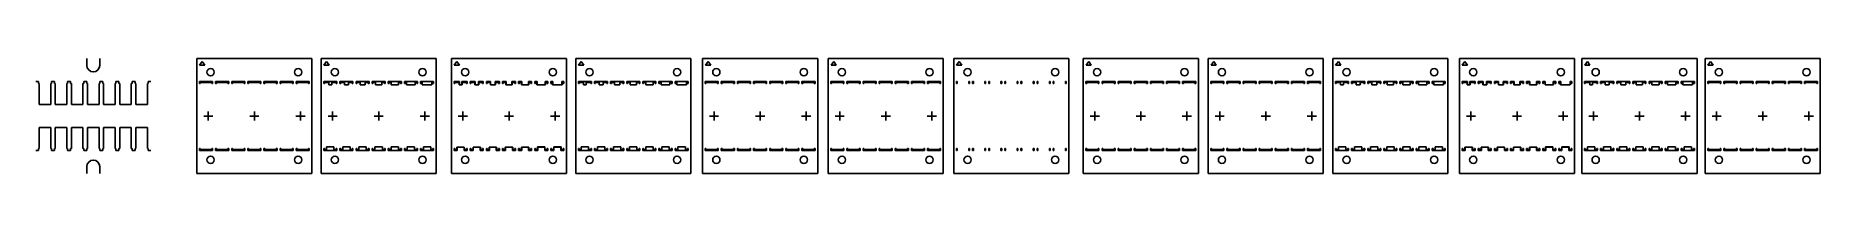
# Model space of a CAD drawing. Extents: x -130 to 258, y -12 to 12.
import ezdxf

# ---------------------------------------------------------------- set-up
doc = ezdxf.new("R2010")
doc.units = 0
for name, color, linetype in [('10_ADHESIVE', 5, 'CONTINUOUS'), ('11_KAPTON', 7, 'CONTINUOUS'), ('12_ADHESIVE', 5, 'CONTINUOUS'), ('13_KAPTON', 2, 'CONTINUOUS'), ('2_ADH', 6, 'CONTINUOUS'), ('3_KA', 6, 'CONTINUOUS'), ('4_ADH', 6, 'CONTINUOUS'), ('5_CF', 6, 'CONTINUOUS'), ('6_ADHESIVE', 4, 'CONTINUOUS'), ('7_KAPTON', 2, 'CONTINUOUS'), ('8_ADHESIVE', 3, 'CONTINUOUS'), ('9_CF', 3, 'CONTINUOUS'), ('REELASE', 7, 'CONTINUOUS')]:
    doc.layers.add(name, color=color, linetype=linetype)

msp = doc.modelspace()

# ---------------------------------------------------------------- linework, layer by layer
at = {"layer": '10_ADHESIVE', "linetype": 'CONTINUOUS'}
for p, q in [((-12.5, 12.5), (12.5, 12.5)), ((-12.5, 12.5), (-12.5, -12.5)), ((-11.88, 11.03), (-11.3, 11.8)), ((-11.3, 11.8), (-10.73, 11.03)), ((12.5, 12.5), (12.5, -12.5)), ((-10.73, 11.03), (-11.88, 11.03)), ((-12.5, -12.5), (12.5, -12.5))]:
    msp.add_line(p, q, dxfattribs=at)
at = {"layer": '10_ADHESIVE'}
for p, q in [((-11.92, 7.25), (-11.92, 7.5)), ((-11.92, 7.5), (-11.92, 7.25)), ((-11.25, 7.5), (-11.92, 7.5)), ((-11.92, 7.07), (-11.92, 7.25)), ((-11.92, 7.07), (-11.92, 7.25)), ((-11.75, 7.07), (-11.92, 7.07)), ((-11.75, 7.25), (-10.8, 7.25)), ((-11.75, 7.25), (-11.75, 7.07)), ((-10.75, 7.5), (-11.25, 7.5)), ((-10.8, 6.74), (-10.8, 7.25)), ((-10.8, 6.74), (-10.2, 6.74)), ((-10.75, 7.5), (-10.25, 7.5)), ((-10.75, 6.74), (-10.25, 6.74)), ((-10.25, 7.5), (-9.75, 7.5)), ((-10.2, 7.25), (-9.25, 7.25)), ((-10.2, 6.74), (-10.2, 7.25)), ((-9.08, 7.5), (-9.75, 7.5)), ((-9.25, 7.25), (-9.25, 7.07)), ((-9.25, 7.07), (-9.08, 7.07)), ((-9.08, 7.5), (-9.08, 7.25)), ((-9.08, 7.07), (-9.08, 7.25)), ((-8.42, 7.25), (-8.42, 7.5)), ((-8.42, 7.5), (-8.42, 7.25)), ((-7.75, 7.5), (-8.42, 7.5)), ((-8.42, 7.07), (-8.42, 7.25)), ((-8.42, 7.07), (-8.42, 7.25)), ((-8.25, 7.07), (-8.42, 7.07)), ((-8.25, 7.25), (-8.25, 7.07)), ((-8.25, 7.25), (-7.42, 7.25)), ((-7.37, 7.5), (-7.75, 7.5)), ((-7.42, 6.74), (-7.42, 7.25)), ((-7.42, 6.74), (-6.57, 6.74)), ((-7.37, 7.5), (-6.62, 7.5)), ((-7.25, 6.74), (-6.75, 6.74)), ((-6.62, 7.5), (-6.25, 7.5)), ((-6.57, 6.74), (-6.57, 7.25)), ((-6.57, 7.25), (-5.75, 7.25)), ((-5.58, 7.5), (-6.25, 7.5)), ((-5.75, 7.25), (-5.75, 7.07)), ((-5.75, 7.07), (-5.58, 7.07)), ((-5.58, 7.5), (-5.58, 7.25)), ((-5.58, 7.07), (-5.58, 7.25)), ((-4.92, 7.25), (-4.92, 7.5)), ((-4.92, 7.5), (-4.92, 7.25)), ((-4.25, 7.5), (-4.92, 7.5)), ((-4.92, 7.07), (-4.92, 7.25)), ((-4.92, 7.07), (-4.92, 7.25)), ((-4.75, 7.07), (-4.92, 7.07)), ((-4.75, 7.25), (-4.75, 7.07)), ((-4.75, 7.25), (-4.05, 7.25)), ((-4, 7.5), (-4.25, 7.5)), ((-4.05, 6.74), (-4.05, 7.25)), ((-4.05, 6.74), (-2.95, 6.74)), ((-4, 7.5), (-3, 7.5)), ((-3.75, 6.74), (-2.95, 6.74)), ((-3, 7.5), (-2.75, 7.5)), ((-2.95, 6.74), (-2.95, 7.25)), ((-2.95, 7.25), (-2.25, 7.25)), ((-2.08, 7.5), (-2.75, 7.5)), ((-2.25, 7.25), (-2.25, 7.07)), ((-2.25, 7.07), (-2.08, 7.07)), ((-2.08, 7.5), (-2.08, 7.25)), ((-2.08, 7.07), (-2.08, 7.25)), ((-1.42, 7.25), (-1.42, 7.5)), ((-1.42, 7.5), (-1.42, 7.25)), ((-0.75, 7.5), (-1.42, 7.5)), ((-1.42, 7.07), (-1.42, 7.25)), ((-1.42, 7.07), (-1.42, 7.25)), ((-1.25, 7.07), (-1.42, 7.07)), ((-1.25, 7.25), (-1.25, 7.07)), ((-1.25, 7.25), (-0.67, 7.25)), ((-0.62, 7.5), (-0.87, 7.5)), ((-0.67, 6.74), (-0.67, 7.25)), ((-0.67, 6.74), (0.68, 6.74)), ((-0.67, 6.74), (0.68, 6.74)), ((-0.62, 7.5), (0.63, 7.5)), ((0.63, 7.5), (0.75, 7.5)), ((0.68, 6.74), (0.68, 7.25)), ((0.68, 7.25), (1.25, 7.25)), ((1.42, 7.5), (0.75, 7.5)), ((1.25, 7.25), (1.25, 7.07)), ((1.25, 7.07), (1.42, 7.07)), ((1.42, 7.5), (1.42, 7.25)), ((1.42, 7.07), (1.42, 7.25)), ((2.08, 7.5), (2.08, 7.25)), ((2.08, 7.5), (2.08, 7.25)), ((2.75, 7.5), (2.08, 7.5)), ((2.08, 7.07), (2.08, 7.25)), ((2.08, 7.07), (2.08, 7.25)), ((2.25, 7.07), (2.08, 7.07)), ((2.25, 7.25), (2.25, 7.07)), ((2.25, 7.25), (2.7, 7.25)), ((2.75, 7.5), (2.5, 7.5)), ((2.7, 6.74), (2.7, 7.25)), ((2.7, 6.74), (4.3, 6.74)), ((2.7, 6.74), (4.3, 6.74)), ((2.75, 7.5), (4.25, 7.5)), ((4.92, 7.5), (4.25, 7.5)), ((4.25, 7.5), (4.37, 7.5)), ((4.3, 6.74), (4.3, 7.25)), ((4.3, 7.25), (4.75, 7.25)), ((4.75, 7.25), (4.75, 7.07)), ((4.75, 7.07), (4.92, 7.07)), ((4.92, 7.5), (4.92, 7.25)), ((4.92, 7.07), (4.92, 7.25)), ((5.58, 7.5), (5.58, 7.25)), ((5.58, 7.5), (5.58, 7.25)), ((6.13, 7.5), (5.58, 7.5)), ((5.58, 7.07), (5.58, 7.25)), ((5.58, 7.07), (5.58, 7.25)), ((5.75, 7.07), (5.58, 7.07)), ((5.75, 7.25), (5.75, 7.07)), ((5.75, 7.25), (6.08, 7.25)), ((6.13, 7.5), (5.88, 7.5)), ((6.08, 6.74), (6.08, 7.25)), ((6.08, 6.74), (7.92, 6.74)), ((6.08, 6.74), (7.92, 6.74)), ((6.13, 7.5), (7.88, 7.5)), ((7.88, 7.5), (8, 7.5)), ((8.42, 7.5), (7.88, 7.5)), ((7.92, 6.74), (7.92, 7.25)), ((7.92, 7.25), (8.25, 7.25)), ((8.25, 7.25), (8.25, 7.07)), ((8.25, 7.07), (8.42, 7.07)), ((8.42, 7.5), (8.42, 7.25)), ((8.42, 7.07), (8.42, 7.25)), ((9.08, 7.5), (9.08, 7.25)), ((9.5, 7.5), (9.08, 7.5)), ((9.08, 7.07), (9.08, 7.25)), ((9.25, 7.07), (9.08, 7.07)), ((9.5, 7.5), (9.25, 7.5)), ((9.25, 7.25), (9.25, 7.07)), ((9.25, 7.25), (9.45, 7.25)), ((9.45, 6.74), (9.45, 7.25)), ((9.45, 6.74), (11.55, 6.74)), ((9.45, 6.74), (11.55, 6.74)), ((9.5, 7.5), (11.5, 7.5)), ((11.5, 7.5), (11.62, 7.5)), ((11.92, 7.5), (11.5, 7.5)), ((11.55, 6.74), (11.55, 7.25)), ((11.55, 7.25), (11.75, 7.25)), ((11.75, 7.25), (11.75, 7.07)), ((11.75, 7.07), (11.92, 7.07)), ((11.92, 7.5), (11.92, 7.25)), ((11.92, 7.07), (11.92, 7.25)), ((-11.92, -7.07), (-11.92, -7.25)), ((-11.92, -7.07), (-11.92, -7.25)), ((-11.75, -7.07), (-11.92, -7.07)), ((-11.92, -7.25), (-11.92, -7.5)), ((-11.92, -7.5), (-11.92, -7.25)), ((-11.25, -7.5), (-11.92, -7.5)), ((-11.75, -7.25), (-11.75, -7.07)), ((-11.75, -7.25), (-11.3, -7.25)), ((-11.3, -6.8), (-11.3, -6.7)), ((-11.3, -6.7), (-9.7, -6.7)), ((-11.3, -6.8), (-11.3, -7.25)), ((-9.75, -7.5), (-11.25, -7.5)), ((-9.08, -7.5), (-9.75, -7.5)), ((-9.7, -6.8), (-9.7, -6.7)), ((-9.7, -6.8), (-9.7, -7.25)), ((-9.7, -7.25), (-9.25, -7.25)), ((-9.25, -7.25), (-9.25, -7.07)), ((-9.25, -7.07), (-9.08, -7.07)), ((-9.08, -7.07), (-9.08, -7.25)), ((-9.08, -7.5), (-9.08, -7.25)), ((-8.42, -7.07), (-8.42, -7.25)), ((-8.42, -7.07), (-8.42, -7.25)), ((-8.25, -7.07), (-8.42, -7.07)), ((-8.42, -7.25), (-8.42, -7.5)), ((-8.42, -7.5), (-8.42, -7.25)), ((-7.75, -7.5), (-8.42, -7.5)), ((-8.25, -7.25), (-8.25, -7.07)), ((-8.25, -7.25), (-7.8, -7.25)), ((-7.8, -6.8), (-7.8, -6.7)), ((-7.8, -6.7), (-6.2, -6.7)), ((-7.8, -6.8), (-7.8, -7.25)), ((-6.25, -7.5), (-7.75, -7.5)), ((-5.58, -7.5), (-6.25, -7.5)), ((-6.2, -6.8), (-6.2, -6.7)), ((-6.2, -6.8), (-6.2, -7.25)), ((-6.2, -7.25), (-5.75, -7.25)), ((-5.75, -7.25), (-5.75, -7.07)), ((-5.75, -7.07), (-5.58, -7.07)), ((-5.58, -7.07), (-5.58, -7.25)), ((-5.58, -7.5), (-5.58, -7.25)), ((-4.92, -7.07), (-4.92, -7.25)), ((-4.92, -7.07), (-4.92, -7.25)), ((-4.75, -7.07), (-4.92, -7.07)), ((-4.92, -7.25), (-4.92, -7.5)), ((-4.92, -7.5), (-4.92, -7.25)), ((-4.25, -7.5), (-4.92, -7.5)), ((-4.75, -7.25), (-4.75, -7.07)), ((-4.75, -7.25), (-4.3, -7.25)), ((-4.3, -6.8), (-4.3, -6.7)), ((-4.3, -6.7), (-2.7, -6.7)), ((-4.3, -6.8), (-4.3, -7.25)), ((-2.75, -7.5), (-4.25, -7.5)), ((-2.08, -7.5), (-2.75, -7.5)), ((-2.7, -6.8), (-2.7, -6.7)), ((-2.7, -6.8), (-2.7, -7.25)), ((-2.7, -7.25), (-2.25, -7.25)), ((-2.25, -7.25), (-2.25, -7.07)), ((-2.25, -7.07), (-2.08, -7.07)), ((-2.08, -7.07), (-2.08, -7.25)), ((-2.08, -7.5), (-2.08, -7.25)), ((-1.42, -7.07), (-1.42, -7.25)), ((-1.42, -7.07), (-1.42, -7.25)), ((-1.25, -7.07), (-1.42, -7.07)), ((-1.42, -7.25), (-1.42, -7.5)), ((-1.42, -7.5), (-1.42, -7.25)), ((-0.75, -7.5), (-1.42, -7.5)), ((-1.25, -7.25), (-1.25, -7.07)), ((-1.25, -7.25), (-0.8, -7.25)), ((-0.8, -6.8), (-0.8, -6.7)), ((-0.8, -6.7), (0.8, -6.7)), ((-0.8, -6.8), (-0.8, -7.25)), ((0.75, -7.5), (-0.75, -7.5)), ((1.42, -7.5), (0.75, -7.5)), ((0.8, -6.8), (0.8, -6.7)), ((0.8, -6.8), (0.8, -7.25)), ((0.8, -7.25), (1.25, -7.25)), ((1.25, -7.25), (1.25, -7.07)), ((1.25, -7.07), (1.42, -7.07)), ((1.42, -7.07), (1.42, -7.25)), ((1.42, -7.5), (1.42, -7.25)), ((2.08, -7.07), (2.08, -7.25)), ((2.08, -7.07), (2.08, -7.25)), ((2.25, -7.07), (2.08, -7.07)), ((2.08, -7.5), (2.08, -7.25)), ((2.08, -7.5), (2.08, -7.25)), ((2.75, -7.5), (2.08, -7.5)), ((2.25, -7.25), (2.25, -7.07)), ((2.25, -7.25), (2.7, -7.25)), ((2.7, -6.8), (2.7, -6.7)), ((2.7, -6.7), (4.3, -6.7)), ((2.7, -6.8), (2.7, -7.25)), ((4.25, -7.5), (2.75, -7.5)), ((4.92, -7.5), (4.25, -7.5)), ((4.3, -6.8), (4.3, -6.7)), ((4.3, -6.8), (4.3, -7.25)), ((4.3, -7.25), (4.75, -7.25)), ((4.75, -7.25), (4.75, -7.07)), ((4.75, -7.07), (4.92, -7.07)), ((4.92, -7.07), (4.92, -7.25)), ((4.92, -7.5), (4.92, -7.25)), ((5.58, -7.07), (5.58, -7.25)), ((5.75, -7.07), (5.58, -7.07)), ((5.58, -7.07), (5.58, -7.25)), ((5.58, -7.5), (5.58, -7.25)), ((5.58, -7.5), (5.58, -7.25)), ((6.25, -7.5), (5.58, -7.5)), ((5.75, -7.25), (5.75, -7.07)), ((5.75, -7.25), (6.2, -7.25)), ((6.2, -6.8), (6.2, -6.72)), ((6.2, -6.72), (7.8, -6.72)), ((6.2, -6.8), (6.2, -7.25)), ((7.75, -7.5), (6.25, -7.5)), ((8.42, -7.5), (7.75, -7.5)), ((7.8, -6.8), (7.8, -6.72)), ((7.8, -6.8), (7.8, -7.25)), ((7.8, -7.25), (8.25, -7.25)), ((8.25, -7.25), (8.25, -7.07)), ((8.25, -7.07), (8.42, -7.07)), ((8.42, -7.07), (8.42, -7.25)), ((8.42, -7.5), (8.42, -7.25)), ((9.25, -7.07), (9.08, -7.07)), ((9.08, -7.07), (9.08, -7.25)), ((9.08, -7.5), (9.08, -7.25)), ((9.75, -7.5), (9.08, -7.5)), ((9.25, -7.25), (9.25, -7.07)), ((9.25, -7.25), (9.7, -7.25)), ((9.7, -6.8), (9.7, -6.7)), ((9.7, -6.7), (11.3, -6.7)), ((9.7, -6.8), (9.7, -7.25)), ((11.25, -7.5), (9.75, -7.5)), ((11.92, -7.5), (11.25, -7.5)), ((11.3, -6.8), (11.3, -6.7)), ((11.3, -6.8), (11.3, -7.25)), ((11.3, -7.25), (11.75, -7.25)), ((11.75, -7.25), (11.75, -7.07)), ((11.75, -7.07), (11.92, -7.07)), ((11.92, -7.07), (11.92, -7.25)), ((11.92, -7.5), (11.92, -7.25))]:
    msp.add_line(p, q, dxfattribs=at)
at = {"layer": '10_ADHESIVE', "linetype": 'CONTINUOUS'}
for centre in [(-9.5, 9.5), (9.5, 9.5), (-9.5, -9.5), (9.5, -9.5)]:
    msp.add_circle(centre, 0.79, dxfattribs=at)
at = {"layer": '11_KAPTON', "linetype": 'CONTINUOUS'}
for p, q in [((-39.48, 12.5), (-14.48, 12.5)), ((-39.48, 12.5), (-39.48, -12.5)), ((-38.86, 11.03), (-38.28, 11.8)), ((-38.28, 11.8), (-37.72, 11.03)), ((-14.48, 12.5), (-14.48, -12.5)), ((-37.72, 11.03), (-38.86, 11.03)), ((-39.48, -12.5), (-14.48, -12.5))]:
    msp.add_line(p, q, dxfattribs=at)
at = {"layer": '11_KAPTON'}
for p, q in [((-38.9, 7.25), (-38.9, 7.5)), ((-38.9, 7.5), (-38.9, 7.25)), ((-38.23, 7.5), (-38.9, 7.5)), ((-38.9, 7.07), (-38.9, 7.25)), ((-38.9, 7.07), (-38.9, 7.25)), ((-38.73, 7.07), (-38.9, 7.07)), ((-38.73, 7.25), (-37.78, 7.25)), ((-38.73, 7.25), (-38.73, 7.07)), ((-37.73, 7.5), (-38.23, 7.5)), ((-37.78, 6.74), (-37.78, 7.25)), ((-37.78, 6.74), (-37.18, 6.74)), ((-37.73, 6.8), (-37.73, 7.5)), ((-37.73, 6.8), (-37.23, 6.8)), ((-37.73, 6.8), (-37.23, 6.8)), ((-37.73, 6.74), (-37.23, 6.74)), ((-37.23, 6.8), (-37.23, 7.5)), ((-37.23, 7.5), (-36.73, 7.5)), ((-37.18, 7.25), (-36.23, 7.25)), ((-37.18, 6.74), (-37.18, 7.25)), ((-36.06, 7.5), (-36.73, 7.5)), ((-36.23, 7.25), (-36.23, 7.07)), ((-36.23, 7.07), (-36.06, 7.07)), ((-36.06, 7.5), (-36.06, 7.25)), ((-36.06, 7.07), (-36.06, 7.25)), ((-35.4, 7.25), (-35.4, 7.5)), ((-35.4, 7.5), (-35.4, 7.25)), ((-34.73, 7.5), (-35.4, 7.5)), ((-35.4, 7.07), (-35.4, 7.25)), ((-35.4, 7.07), (-35.4, 7.25)), ((-35.23, 7.07), (-35.4, 7.07)), ((-35.23, 7.25), (-34.41, 7.25)), ((-35.23, 7.25), (-35.23, 7.07)), ((-34.36, 7.5), (-34.73, 7.5)), ((-34.41, 6.74), (-34.41, 7.25)), ((-34.41, 6.74), (-33.56, 6.74)), ((-34.36, 6.8), (-34.36, 7.5)), ((-34.36, 6.8), (-33.61, 6.8)), ((-34.23, 6.8), (-33.73, 6.8)), ((-34.23, 6.74), (-33.73, 6.74)), ((-33.61, 6.8), (-33.61, 7.5)), ((-33.61, 7.5), (-33.23, 7.5)), ((-33.56, 7.25), (-32.73, 7.25)), ((-33.56, 6.74), (-33.56, 7.25)), ((-32.56, 7.5), (-33.23, 7.5)), ((-32.73, 7.25), (-32.73, 7.07)), ((-32.73, 7.07), (-32.56, 7.07)), ((-32.56, 7.5), (-32.56, 7.25)), ((-32.56, 7.07), (-32.56, 7.25)), ((-31.9, 7.25), (-31.9, 7.5)), ((-31.9, 7.5), (-31.9, 7.25)), ((-31.23, 7.5), (-31.9, 7.5)), ((-31.9, 7.07), (-31.9, 7.25)), ((-31.9, 7.07), (-31.9, 7.25)), ((-31.73, 7.07), (-31.9, 7.07)), ((-31.73, 7.25), (-31.73, 7.07)), ((-31.73, 7.25), (-31.03, 7.25)), ((-30.98, 7.5), (-31.23, 7.5)), ((-31.03, 6.74), (-31.03, 7.25)), ((-31.03, 6.74), (-29.93, 6.74)), ((-30.98, 6.8), (-30.98, 7.5)), ((-30.98, 6.8), (-29.98, 6.8)), ((-30.73, 6.8), (-29.98, 6.8)), ((-30.73, 6.74), (-29.93, 6.74)), ((-29.98, 6.8), (-29.98, 7.5)), ((-29.98, 7.5), (-29.73, 7.5)), ((-29.93, 6.74), (-29.93, 7.25)), ((-29.93, 7.25), (-29.23, 7.25)), ((-29.06, 7.5), (-29.73, 7.5)), ((-29.23, 7.25), (-29.23, 7.07)), ((-29.23, 7.07), (-29.06, 7.07)), ((-29.06, 7.5), (-29.06, 7.25)), ((-29.06, 7.07), (-29.06, 7.25)), ((-28.4, 7.25), (-28.4, 7.5)), ((-28.4, 7.5), (-28.4, 7.25)), ((-27.73, 7.5), (-28.4, 7.5)), ((-28.4, 7.07), (-28.4, 7.25)), ((-28.4, 7.07), (-28.4, 7.25)), ((-28.23, 7.07), (-28.4, 7.07)), ((-28.23, 7.25), (-28.23, 7.07)), ((-28.23, 7.25), (-27.66, 7.25)), ((-27.61, 7.5), (-27.86, 7.5)), ((-27.66, 6.74), (-27.66, 7.25)), ((-27.66, 6.74), (-26.31, 6.74)), ((-27.66, 6.74), (-26.31, 6.74)), ((-27.61, 6.8), (-27.61, 7.5)), ((-27.61, 6.8), (-26.36, 6.8)), ((-27.23, 6.8), (-26.36, 6.8)), ((-26.36, 6.8), (-26.36, 7.5)), ((-26.36, 7.5), (-26.23, 7.5)), ((-26.31, 6.74), (-26.31, 7.25)), ((-26.31, 7.25), (-25.73, 7.25)), ((-25.56, 7.5), (-26.23, 7.5)), ((-25.73, 7.25), (-25.73, 7.07)), ((-25.73, 7.07), (-25.56, 7.07)), ((-25.56, 7.5), (-25.56, 7.25)), ((-25.56, 7.07), (-25.56, 7.25)), ((-24.9, 7.5), (-24.9, 7.25)), ((-24.9, 7.5), (-24.9, 7.25)), ((-24.23, 7.5), (-24.9, 7.5)), ((-24.9, 7.07), (-24.9, 7.25)), ((-24.9, 7.07), (-24.9, 7.25)), ((-24.73, 7.07), (-24.9, 7.07)), ((-24.73, 7.25), (-24.73, 7.07)), ((-24.73, 7.25), (-24.28, 7.25)), ((-24.23, 7.5), (-24.48, 7.5)), ((-24.28, 6.74), (-24.28, 7.25)), ((-24.28, 6.74), (-22.68, 6.74)), ((-24.28, 6.74), (-22.68, 6.74)), ((-24.23, 6.8), (-24.23, 7.5)), ((-24.23, 6.8), (-22.73, 6.8)), ((-24.23, 6.8), (-22.73, 6.8)), ((-22.73, 6.8), (-22.73, 7.5)), ((-22.06, 7.5), (-22.73, 7.5)), ((-22.73, 7.5), (-22.61, 7.5)), ((-22.68, 6.74), (-22.68, 7.25)), ((-22.68, 7.25), (-22.23, 7.25)), ((-22.23, 7.25), (-22.23, 7.07)), ((-22.23, 7.07), (-22.06, 7.07)), ((-22.06, 7.5), (-22.06, 7.25)), ((-22.06, 7.07), (-22.06, 7.25)), ((-21.4, 7.5), (-21.4, 7.25)), ((-21.4, 7.5), (-21.4, 7.25)), ((-20.86, 7.5), (-21.4, 7.5)), ((-21.4, 7.07), (-21.4, 7.25)), ((-21.4, 7.07), (-21.4, 7.25)), ((-21.23, 7.07), (-21.4, 7.07)), ((-21.23, 7.25), (-21.23, 7.07)), ((-21.23, 7.25), (-20.91, 7.25)), ((-20.86, 7.5), (-21.11, 7.5)), ((-20.91, 6.74), (-20.91, 7.25)), ((-20.91, 6.74), (-19.06, 6.74)), ((-20.91, 6.74), (-19.06, 6.74)), ((-20.86, 6.8), (-20.86, 7.5)), ((-20.86, 6.8), (-19.11, 6.8)), ((-20.86, 6.8), (-19.11, 6.8)), ((-19.11, 6.8), (-19.11, 7.5)), ((-18.56, 7.5), (-19.11, 7.5)), ((-19.11, 7.5), (-18.98, 7.5)), ((-19.06, 6.74), (-19.06, 7.25)), ((-19.06, 7.25), (-18.73, 7.25)), ((-18.73, 7.25), (-18.73, 7.07)), ((-18.73, 7.07), (-18.56, 7.07)), ((-18.56, 7.5), (-18.56, 7.25)), ((-18.56, 7.07), (-18.56, 7.25)), ((-17.9, 7.5), (-17.9, 7.25)), ((-17.48, 7.5), (-17.9, 7.5)), ((-17.9, 7.07), (-17.9, 7.25)), ((-17.73, 7.07), (-17.9, 7.07)), ((-17.48, 7.5), (-17.73, 7.5)), ((-17.73, 7.25), (-17.73, 7.07)), ((-17.73, 7.25), (-17.53, 7.25)), ((-17.53, 6.74), (-17.53, 7.25)), ((-17.53, 6.74), (-15.43, 6.74)), ((-17.53, 6.74), (-15.43, 6.74)), ((-17.48, 6.8), (-17.48, 7.5)), ((-17.48, 6.8), (-15.48, 6.8)), ((-17.48, 6.8), (-15.48, 6.8)), ((-15.48, 6.8), (-15.48, 7.5)), ((-15.48, 7.5), (-15.36, 7.5)), ((-15.06, 7.5), (-15.48, 7.5)), ((-15.43, 6.74), (-15.43, 7.25)), ((-15.43, 7.25), (-15.23, 7.25)), ((-15.23, 7.25), (-15.23, 7.07)), ((-15.23, 7.07), (-15.06, 7.07)), ((-15.06, 7.5), (-15.06, 7.25)), ((-15.06, 7.07), (-15.06, 7.25)), ((-36.98, 0), (-37.98, 0)), ((-36.98, 0), (-36.98, 1)), ((-36.98, 0), (-35.98, 0)), ((-36.98, 0), (-36.98, -1)), ((-26.98, 0), (-27.98, 0)), ((-26.98, 0), (-26.98, 1)), ((-26.98, 0), (-25.98, 0)), ((-26.98, 0), (-26.98, -1)), ((-16.98, 0), (-17.98, 0)), ((-16.98, 0), (-16.98, 1)), ((-16.98, 0), (-15.98, 0)), ((-16.98, 0), (-16.98, -1)), ((-38.9, -7.07), (-38.9, -7.25)), ((-38.73, -7.07), (-38.9, -7.07)), ((-38.9, -7.07), (-38.9, -7.25)), ((-38.9, -7.25), (-38.9, -7.5)), ((-38.9, -7.5), (-38.9, -7.25)), ((-38.23, -7.5), (-38.9, -7.5)), ((-38.73, -7.25), (-38.73, -7.07)), ((-38.73, -7.25), (-38.28, -7.25)), ((-38.28, -6.8), (-38.28, -6.79)), ((-38.28, -6.79), (-36.68, -6.79)), ((-38.28, -6.8), (-38.28, -7.25)), ((-38.23, -6.8), (-36.73, -6.8)), ((-38.23, -6.8), (-38.23, -7.5)), ((-37.73, -6.8), (-37.23, -6.8)), ((-36.73, -6.8), (-36.73, -7.5)), ((-36.06, -7.5), (-36.73, -7.5)), ((-36.68, -6.8), (-36.68, -6.79)), ((-36.68, -6.8), (-36.68, -7.25)), ((-36.68, -7.25), (-36.23, -7.25)), ((-36.23, -7.25), (-36.23, -7.07)), ((-36.23, -7.07), (-36.06, -7.07)), ((-36.06, -7.07), (-36.06, -7.25)), ((-36.06, -7.5), (-36.06, -7.25)), ((-35.4, -7.07), (-35.4, -7.25)), ((-35.23, -7.07), (-35.4, -7.07)), ((-35.4, -7.07), (-35.4, -7.25)), ((-35.4, -7.25), (-35.4, -7.5)), ((-35.4, -7.5), (-35.4, -7.25)), ((-34.73, -7.5), (-35.4, -7.5)), ((-35.23, -7.25), (-35.23, -7.07)), ((-35.23, -7.25), (-34.78, -7.25)), ((-34.78, -6.8), (-34.78, -6.77)), ((-34.78, -6.77), (-33.18, -6.77)), ((-34.78, -6.8), (-34.78, -7.25)), ((-34.73, -6.8), (-33.23, -6.8)), ((-34.73, -6.8), (-34.73, -7.5)), ((-34.23, -6.8), (-33.73, -6.8)), ((-33.23, -6.8), (-33.23, -7.5)), ((-32.56, -7.5), (-33.23, -7.5)), ((-33.18, -6.8), (-33.18, -6.77)), ((-33.18, -6.8), (-33.18, -7.25)), ((-33.18, -7.25), (-32.73, -7.25)), ((-32.73, -7.25), (-32.73, -7.07)), ((-32.73, -7.07), (-32.56, -7.07)), ((-32.56, -7.07), (-32.56, -7.25)), ((-32.56, -7.5), (-32.56, -7.25)), ((-31.9, -7.07), (-31.9, -7.25)), ((-31.73, -7.07), (-31.9, -7.07)), ((-31.9, -7.07), (-31.9, -7.25)), ((-31.9, -7.25), (-31.9, -7.5)), ((-31.9, -7.5), (-31.9, -7.25)), ((-31.23, -7.5), (-31.9, -7.5)), ((-31.73, -7.25), (-31.73, -7.07)), ((-31.73, -7.25), (-31.28, -7.25)), ((-31.28, -6.76), (-29.68, -6.76)), ((-31.28, -6.8), (-31.28, -6.76)), ((-31.28, -6.8), (-31.28, -7.25)), ((-31.23, -6.8), (-29.73, -6.8)), ((-31.23, -6.8), (-31.23, -7.5)), ((-30.73, -6.76), (-30.23, -6.76)), ((-30.73, -6.8), (-30.23, -6.8)), ((-29.73, -6.8), (-29.73, -7.5)), ((-29.06, -7.5), (-29.73, -7.5)), ((-29.68, -6.8), (-29.68, -6.76)), ((-29.68, -6.8), (-29.68, -7.25)), ((-29.68, -7.25), (-29.23, -7.25)), ((-29.23, -7.25), (-29.23, -7.07)), ((-29.23, -7.07), (-29.06, -7.07)), ((-29.06, -7.07), (-29.06, -7.25)), ((-29.06, -7.5), (-29.06, -7.25)), ((-28.4, -7.07), (-28.4, -7.25)), ((-28.23, -7.07), (-28.4, -7.07)), ((-28.4, -7.07), (-28.4, -7.25)), ((-28.4, -7.25), (-28.4, -7.5)), ((-28.4, -7.5), (-28.4, -7.25)), ((-27.73, -7.5), (-28.4, -7.5)), ((-28.23, -7.25), (-28.23, -7.07)), ((-28.23, -7.25), (-27.78, -7.25)), ((-27.78, -6.74), (-26.18, -6.74)), ((-27.78, -6.8), (-27.78, -6.74)), ((-27.78, -6.8), (-27.78, -7.25)), ((-27.73, -6.8), (-26.23, -6.8)), ((-27.73, -6.8), (-27.73, -7.5)), ((-27.23, -6.74), (-26.73, -6.74)), ((-27.23, -6.8), (-26.73, -6.8)), ((-26.23, -6.8), (-26.23, -7.5)), ((-25.56, -7.5), (-26.23, -7.5)), ((-26.18, -6.8), (-26.18, -6.74)), ((-26.18, -6.8), (-26.18, -7.25)), ((-26.18, -7.25), (-25.73, -7.25)), ((-25.73, -7.25), (-25.73, -7.07)), ((-25.73, -7.07), (-25.56, -7.07)), ((-25.56, -7.07), (-25.56, -7.25)), ((-25.56, -7.5), (-25.56, -7.25)), ((-24.9, -7.07), (-24.9, -7.25)), ((-24.73, -7.07), (-24.9, -7.07)), ((-24.9, -7.07), (-24.9, -7.25)), ((-24.9, -7.5), (-24.9, -7.25)), ((-24.9, -7.5), (-24.9, -7.25)), ((-24.23, -7.5), (-24.9, -7.5)), ((-24.73, -7.25), (-24.73, -7.07)), ((-24.73, -7.25), (-24.28, -7.25)), ((-24.28, -6.73), (-22.68, -6.73)), ((-24.28, -6.8), (-24.28, -6.73)), ((-24.28, -6.8), (-24.28, -7.25)), ((-24.23, -6.8), (-22.73, -6.8)), ((-24.23, -6.8), (-24.23, -7.5)), ((-23.73, -6.8), (-23.23, -6.8)), ((-22.73, -6.8), (-22.73, -7.5)), ((-22.06, -7.5), (-22.73, -7.5)), ((-22.68, -6.8), (-22.68, -6.73)), ((-22.68, -6.8), (-22.68, -7.25)), ((-22.68, -7.25), (-22.23, -7.25)), ((-22.23, -7.25), (-22.23, -7.07)), ((-22.23, -7.07), (-22.06, -7.07)), ((-22.06, -7.07), (-22.06, -7.25)), ((-22.06, -7.5), (-22.06, -7.25)), ((-21.4, -7.07), (-21.4, -7.25)), ((-21.23, -7.07), (-21.4, -7.07)), ((-21.4, -7.07), (-21.4, -7.25)), ((-21.4, -7.5), (-21.4, -7.25)), ((-21.4, -7.5), (-21.4, -7.25)), ((-20.73, -7.5), (-21.4, -7.5)), ((-21.23, -7.25), (-21.23, -7.07)), ((-21.23, -7.25), (-20.78, -7.25)), ((-20.78, -6.8), (-20.78, -6.72)), ((-20.78, -6.72), (-19.18, -6.72)), ((-20.78, -6.8), (-20.78, -7.25)), ((-20.73, -6.8), (-19.23, -6.8)), ((-20.73, -6.8), (-20.73, -7.5)), ((-20.23, -6.8), (-19.73, -6.8)), ((-19.23, -6.8), (-19.23, -7.5)), ((-18.56, -7.5), (-19.23, -7.5)), ((-19.18, -6.8), (-19.18, -6.72)), ((-19.18, -6.8), (-19.18, -7.25)), ((-19.18, -7.25), (-18.73, -7.25)), ((-18.73, -7.25), (-18.73, -7.07)), ((-18.73, -7.07), (-18.56, -7.07)), ((-18.56, -7.07), (-18.56, -7.25)), ((-18.56, -7.5), (-18.56, -7.25)), ((-17.73, -7.07), (-17.9, -7.07)), ((-17.9, -7.07), (-17.9, -7.25)), ((-17.9, -7.5), (-17.9, -7.25)), ((-17.23, -7.5), (-17.9, -7.5)), ((-17.73, -7.25), (-17.73, -7.07)), ((-17.73, -7.25), (-17.28, -7.25)), ((-17.28, -6.8), (-17.28, -6.7)), ((-17.28, -6.7), (-15.68, -6.7)), ((-17.28, -6.8), (-17.28, -7.25)), ((-17.23, -6.8), (-15.73, -6.8)), ((-17.23, -6.8), (-17.23, -7.5)), ((-16.73, -6.8), (-16.23, -6.8)), ((-15.73, -6.8), (-15.73, -7.5)), ((-15.06, -7.5), (-15.73, -7.5)), ((-15.68, -6.8), (-15.68, -6.7)), ((-15.68, -6.8), (-15.68, -7.25)), ((-15.68, -7.25), (-15.23, -7.25)), ((-15.23, -7.25), (-15.23, -7.07)), ((-15.23, -7.07), (-15.06, -7.07)), ((-15.06, -7.07), (-15.06, -7.25)), ((-15.06, -7.5), (-15.06, -7.25))]:
    msp.add_line(p, q, dxfattribs=at)
at = {"layer": '11_KAPTON', "linetype": 'CONTINUOUS'}
for centre in [(-36.48, 9.5), (-17.48, 9.5), (-36.48, -9.5), (-17.48, -9.5)]:
    msp.add_circle(centre, 0.79, dxfattribs=at)
at = {"layer": '12_ADHESIVE', "linetype": 'CONTINUOUS'}
for p, q in [((-67.77, 12.5), (-42.77, 12.5)), ((-67.77, 12.5), (-67.77, -12.5)), ((-67.16, 11.03), (-66.57, 11.8)), ((-66.57, 11.8), (-66.01, 11.03)), ((-42.77, 12.5), (-42.77, -12.5)), ((-66.01, 11.03), (-67.16, 11.03)), ((-67.77, -12.5), (-42.77, -12.5))]:
    msp.add_line(p, q, dxfattribs=at)
at = {"layer": '12_ADHESIVE'}
for p, q in [((-67.19, 7.25), (-67.19, 7.5)), ((-67.19, 7.5), (-67.19, 7.25)), ((-66.52, 7.5), (-67.19, 7.5)), ((-67.19, 7.07), (-67.19, 7.25)), ((-67.19, 7.07), (-67.19, 7.25)), ((-67.02, 7.07), (-67.19, 7.07)), ((-67.02, 7.25), (-66.07, 7.25)), ((-67.02, 7.25), (-67.02, 7.07)), ((-66.02, 7.5), (-66.52, 7.5)), ((-66.07, 6.74), (-66.07, 7.25)), ((-66.07, 6.74), (-65.47, 6.74)), ((-66.02, 7.5), (-65.52, 7.5)), ((-66.02, 6.74), (-65.52, 6.74)), ((-65.52, 7.5), (-65.02, 7.5)), ((-65.47, 7.25), (-64.52, 7.25)), ((-65.47, 6.74), (-65.47, 7.25)), ((-64.35, 7.5), (-65.02, 7.5)), ((-64.52, 7.25), (-64.52, 7.07)), ((-64.52, 7.07), (-64.35, 7.07)), ((-64.35, 7.5), (-64.35, 7.25)), ((-64.35, 7.07), (-64.35, 7.25)), ((-63.69, 7.25), (-63.69, 7.5)), ((-63.69, 7.5), (-63.69, 7.25)), ((-63.02, 7.5), (-63.69, 7.5)), ((-63.69, 7.07), (-63.69, 7.25)), ((-63.69, 7.07), (-63.69, 7.25)), ((-63.52, 7.07), (-63.69, 7.07)), ((-63.52, 7.25), (-63.52, 7.07)), ((-63.52, 7.25), (-62.7, 7.25)), ((-62.65, 7.5), (-63.02, 7.5)), ((-62.7, 6.74), (-62.7, 7.25)), ((-62.7, 6.74), (-61.85, 6.74)), ((-62.65, 7.5), (-61.9, 7.5)), ((-62.52, 6.74), (-62.02, 6.74)), ((-61.9, 7.5), (-61.52, 7.5)), ((-61.85, 6.74), (-61.85, 7.25)), ((-61.85, 7.25), (-61.02, 7.25)), ((-60.85, 7.5), (-61.52, 7.5)), ((-61.02, 7.25), (-61.02, 7.07)), ((-61.02, 7.07), (-60.85, 7.07)), ((-60.85, 7.5), (-60.85, 7.25)), ((-60.85, 7.07), (-60.85, 7.25)), ((-60.19, 7.25), (-60.19, 7.5)), ((-60.19, 7.5), (-60.19, 7.25)), ((-59.52, 7.5), (-60.19, 7.5)), ((-60.19, 7.07), (-60.19, 7.25)), ((-60.19, 7.07), (-60.19, 7.25)), ((-60.02, 7.07), (-60.19, 7.07)), ((-60.02, 7.25), (-60.02, 7.07)), ((-60.02, 7.25), (-59.32, 7.25)), ((-59.27, 7.5), (-59.52, 7.5)), ((-59.32, 6.74), (-59.32, 7.25)), ((-59.32, 6.74), (-58.22, 6.74)), ((-59.27, 7.5), (-58.27, 7.5)), ((-59.02, 6.74), (-58.22, 6.74)), ((-58.27, 7.5), (-58.02, 7.5)), ((-58.22, 6.74), (-58.22, 7.25)), ((-58.22, 7.25), (-57.52, 7.25)), ((-57.35, 7.5), (-58.02, 7.5)), ((-57.52, 7.25), (-57.52, 7.07)), ((-57.52, 7.07), (-57.35, 7.07)), ((-57.35, 7.5), (-57.35, 7.25)), ((-57.35, 7.07), (-57.35, 7.25)), ((-56.69, 7.25), (-56.69, 7.5)), ((-56.69, 7.5), (-56.69, 7.25)), ((-56.02, 7.5), (-56.69, 7.5)), ((-56.69, 7.07), (-56.69, 7.25)), ((-56.69, 7.07), (-56.69, 7.25)), ((-56.52, 7.07), (-56.69, 7.07)), ((-56.52, 7.25), (-56.52, 7.07)), ((-56.52, 7.25), (-55.95, 7.25)), ((-55.9, 7.5), (-56.15, 7.5)), ((-55.95, 6.74), (-55.95, 7.25)), ((-55.95, 6.74), (-54.6, 6.74)), ((-55.95, 6.74), (-54.6, 6.74)), ((-55.9, 7.5), (-54.65, 7.5)), ((-54.65, 7.5), (-54.52, 7.5)), ((-54.6, 6.74), (-54.6, 7.25)), ((-54.6, 7.25), (-54.02, 7.25)), ((-53.85, 7.5), (-54.52, 7.5)), ((-54.02, 7.25), (-54.02, 7.07)), ((-54.02, 7.07), (-53.85, 7.07)), ((-53.85, 7.5), (-53.85, 7.25)), ((-53.85, 7.07), (-53.85, 7.25)), ((-53.19, 7.5), (-53.19, 7.25)), ((-53.19, 7.5), (-53.19, 7.25)), ((-52.52, 7.5), (-53.19, 7.5)), ((-53.19, 7.07), (-53.19, 7.25)), ((-53.19, 7.07), (-53.19, 7.25)), ((-53.02, 7.07), (-53.19, 7.07)), ((-53.02, 7.25), (-53.02, 7.07)), ((-53.02, 7.25), (-52.57, 7.25)), ((-52.52, 7.5), (-52.77, 7.5)), ((-52.57, 6.74), (-52.57, 7.25)), ((-52.57, 6.74), (-50.97, 6.74)), ((-52.57, 6.74), (-50.97, 6.74)), ((-52.52, 7.5), (-51.02, 7.5)), ((-50.35, 7.5), (-51.02, 7.5)), ((-51.02, 7.5), (-50.9, 7.5)), ((-50.97, 6.74), (-50.97, 7.25)), ((-50.97, 7.25), (-50.52, 7.25)), ((-50.52, 7.25), (-50.52, 7.07)), ((-50.52, 7.07), (-50.35, 7.07)), ((-50.35, 7.5), (-50.35, 7.25)), ((-50.35, 7.07), (-50.35, 7.25)), ((-49.69, 7.5), (-49.69, 7.25)), ((-49.69, 7.5), (-49.69, 7.25)), ((-49.15, 7.5), (-49.69, 7.5)), ((-49.69, 7.07), (-49.69, 7.25)), ((-49.69, 7.07), (-49.69, 7.25)), ((-49.52, 7.07), (-49.69, 7.07)), ((-49.52, 7.25), (-49.52, 7.07)), ((-49.52, 7.25), (-49.2, 7.25)), ((-49.15, 7.5), (-49.4, 7.5)), ((-49.2, 6.74), (-49.2, 7.25)), ((-49.2, 6.74), (-47.35, 6.74)), ((-49.2, 6.74), (-47.35, 6.74)), ((-49.15, 7.5), (-47.4, 7.5)), ((-47.4, 7.5), (-47.27, 7.5)), ((-46.85, 7.5), (-47.4, 7.5)), ((-47.35, 6.74), (-47.35, 7.25)), ((-47.35, 7.25), (-47.02, 7.25)), ((-47.02, 7.25), (-47.02, 7.07)), ((-47.02, 7.07), (-46.85, 7.07)), ((-46.85, 7.5), (-46.85, 7.25)), ((-46.85, 7.07), (-46.85, 7.25)), ((-46.19, 7.5), (-46.19, 7.25)), ((-45.77, 7.5), (-46.19, 7.5)), ((-46.19, 7.07), (-46.19, 7.25)), ((-46.02, 7.07), (-46.19, 7.07)), ((-45.77, 7.5), (-46.02, 7.5)), ((-46.02, 7.25), (-46.02, 7.07)), ((-46.02, 7.25), (-45.82, 7.25)), ((-45.82, 6.74), (-45.82, 7.25)), ((-45.82, 6.74), (-43.72, 6.74)), ((-45.82, 6.74), (-43.72, 6.74)), ((-45.77, 7.5), (-43.77, 7.5)), ((-43.77, 7.5), (-43.65, 7.5)), ((-43.35, 7.5), (-43.77, 7.5)), ((-43.72, 6.74), (-43.72, 7.25)), ((-43.72, 7.25), (-43.52, 7.25)), ((-43.52, 7.25), (-43.52, 7.07)), ((-43.52, 7.07), (-43.35, 7.07)), ((-43.35, 7.5), (-43.35, 7.25)), ((-43.35, 7.07), (-43.35, 7.25)), ((-65.27, 0), (-66.27, 0)), ((-65.27, 0), (-65.27, 1)), ((-65.27, 0), (-65.27, -1)), ((-65.27, 0), (-64.27, 0)), ((-55.27, 0), (-56.27, 0)), ((-55.27, 0), (-55.27, 1)), ((-55.27, 0), (-55.27, -1)), ((-55.27, 0), (-54.27, 0)), ((-45.27, 0), (-46.27, 0)), ((-45.27, 0), (-45.27, 1)), ((-45.27, 0), (-45.27, -1)), ((-45.27, 0), (-44.27, 0)), ((-67.19, -7.07), (-67.19, -7.25)), ((-67.19, -7.07), (-67.19, -7.25)), ((-67.02, -7.07), (-67.19, -7.07)), ((-67.19, -7.25), (-67.19, -7.5)), ((-67.19, -7.5), (-67.19, -7.25)), ((-66.52, -7.5), (-67.19, -7.5)), ((-67.02, -7.25), (-67.02, -7.07)), ((-67.02, -7.25), (-66.57, -7.25)), ((-66.57, -6.8), (-66.57, -6.7)), ((-66.57, -6.7), (-64.97, -6.7)), ((-66.57, -6.8), (-66.57, -7.25)), ((-65.02, -7.5), (-66.52, -7.5)), ((-64.35, -7.5), (-65.02, -7.5)), ((-64.97, -6.8), (-64.97, -6.7)), ((-64.97, -6.8), (-64.97, -7.25)), ((-64.97, -7.25), (-64.52, -7.25)), ((-64.52, -7.25), (-64.52, -7.07)), ((-64.52, -7.07), (-64.35, -7.07)), ((-64.35, -7.07), (-64.35, -7.25)), ((-64.35, -7.5), (-64.35, -7.25)), ((-63.69, -7.07), (-63.69, -7.25)), ((-63.69, -7.07), (-63.69, -7.25)), ((-63.52, -7.07), (-63.69, -7.07)), ((-63.69, -7.25), (-63.69, -7.5)), ((-63.69, -7.5), (-63.69, -7.25)), ((-63.02, -7.5), (-63.69, -7.5)), ((-63.52, -7.25), (-63.52, -7.07)), ((-63.52, -7.25), (-63.07, -7.25)), ((-63.07, -6.8), (-63.07, -6.7)), ((-63.07, -6.7), (-61.47, -6.7)), ((-63.07, -6.8), (-63.07, -7.25)), ((-61.52, -7.5), (-63.02, -7.5)), ((-60.85, -7.5), (-61.52, -7.5)), ((-61.47, -6.8), (-61.47, -6.7)), ((-61.47, -6.8), (-61.47, -7.25)), ((-61.47, -7.25), (-61.02, -7.25)), ((-61.02, -7.25), (-61.02, -7.07)), ((-61.02, -7.07), (-60.85, -7.07)), ((-60.85, -7.07), (-60.85, -7.25)), ((-60.85, -7.5), (-60.85, -7.25)), ((-60.19, -7.07), (-60.19, -7.25)), ((-60.19, -7.07), (-60.19, -7.25)), ((-60.02, -7.07), (-60.19, -7.07)), ((-60.19, -7.25), (-60.19, -7.5)), ((-60.19, -7.5), (-60.19, -7.25)), ((-59.52, -7.5), (-60.19, -7.5)), ((-60.02, -7.25), (-60.02, -7.07)), ((-60.02, -7.25), (-59.57, -7.25)), ((-59.57, -6.8), (-59.57, -6.7)), ((-59.57, -6.7), (-57.97, -6.7)), ((-59.57, -6.8), (-59.57, -7.25)), ((-58.02, -7.5), (-59.52, -7.5)), ((-57.35, -7.5), (-58.02, -7.5)), ((-57.97, -6.8), (-57.97, -6.7)), ((-57.97, -6.8), (-57.97, -7.25)), ((-57.97, -7.25), (-57.52, -7.25)), ((-57.52, -7.25), (-57.52, -7.07)), ((-57.52, -7.07), (-57.35, -7.07)), ((-57.35, -7.07), (-57.35, -7.25)), ((-57.35, -7.5), (-57.35, -7.25)), ((-56.69, -7.07), (-56.69, -7.25)), ((-56.69, -7.07), (-56.69, -7.25)), ((-56.52, -7.07), (-56.69, -7.07)), ((-56.69, -7.25), (-56.69, -7.5)), ((-56.69, -7.5), (-56.69, -7.25)), ((-56.02, -7.5), (-56.69, -7.5)), ((-56.52, -7.25), (-56.52, -7.07)), ((-56.52, -7.25), (-56.07, -7.25)), ((-56.07, -6.8), (-56.07, -6.7)), ((-56.07, -6.7), (-54.47, -6.7)), ((-56.07, -6.8), (-56.07, -7.25)), ((-54.52, -7.5), (-56.02, -7.5)), ((-53.85, -7.5), (-54.52, -7.5)), ((-54.47, -6.8), (-54.47, -6.7)), ((-54.47, -6.8), (-54.47, -7.25)), ((-54.47, -7.25), (-54.02, -7.25)), ((-54.02, -7.25), (-54.02, -7.07)), ((-54.02, -7.07), (-53.85, -7.07)), ((-53.85, -7.07), (-53.85, -7.25)), ((-53.85, -7.5), (-53.85, -7.25)), ((-53.19, -7.07), (-53.19, -7.25)), ((-53.19, -7.07), (-53.19, -7.25)), ((-53.02, -7.07), (-53.19, -7.07)), ((-53.19, -7.5), (-53.19, -7.25)), ((-53.19, -7.5), (-53.19, -7.25)), ((-52.52, -7.5), (-53.19, -7.5)), ((-53.02, -7.25), (-53.02, -7.07)), ((-53.02, -7.25), (-52.57, -7.25)), ((-52.57, -6.8), (-52.57, -6.7)), ((-52.57, -6.7), (-50.97, -6.7)), ((-52.57, -6.8), (-52.57, -7.25)), ((-51.02, -7.5), (-52.52, -7.5)), ((-50.35, -7.5), (-51.02, -7.5)), ((-50.97, -6.8), (-50.97, -6.7)), ((-50.97, -6.8), (-50.97, -7.25)), ((-50.97, -7.25), (-50.52, -7.25)), ((-50.52, -7.25), (-50.52, -7.07)), ((-50.52, -7.07), (-50.35, -7.07)), ((-50.35, -7.07), (-50.35, -7.25)), ((-50.35, -7.5), (-50.35, -7.25)), ((-49.69, -7.07), (-49.69, -7.25)), ((-49.52, -7.07), (-49.69, -7.07)), ((-49.69, -7.07), (-49.69, -7.25)), ((-49.69, -7.5), (-49.69, -7.25)), ((-49.69, -7.5), (-49.69, -7.25)), ((-49.02, -7.5), (-49.69, -7.5)), ((-49.52, -7.25), (-49.52, -7.07)), ((-49.52, -7.25), (-49.07, -7.25)), ((-49.07, -6.8), (-49.07, -6.72)), ((-49.07, -6.72), (-47.47, -6.72)), ((-49.07, -6.8), (-49.07, -7.25)), ((-47.52, -7.5), (-49.02, -7.5)), ((-46.85, -7.5), (-47.52, -7.5)), ((-47.47, -6.8), (-47.47, -6.72)), ((-47.47, -6.8), (-47.47, -7.25)), ((-47.47, -7.25), (-47.02, -7.25)), ((-47.02, -7.25), (-47.02, -7.07)), ((-47.02, -7.07), (-46.85, -7.07)), ((-46.85, -7.07), (-46.85, -7.25)), ((-46.85, -7.5), (-46.85, -7.25)), ((-46.02, -7.07), (-46.19, -7.07)), ((-46.19, -7.07), (-46.19, -7.25)), ((-46.19, -7.5), (-46.19, -7.25)), ((-45.52, -7.5), (-46.19, -7.5)), ((-46.02, -7.25), (-46.02, -7.07)), ((-46.02, -7.25), (-45.57, -7.25)), ((-45.57, -6.8), (-45.57, -6.7)), ((-45.57, -6.7), (-43.97, -6.7)), ((-45.57, -6.8), (-45.57, -7.25)), ((-44.02, -7.5), (-45.52, -7.5)), ((-43.35, -7.5), (-44.02, -7.5)), ((-43.97, -6.8), (-43.97, -6.7)), ((-43.97, -6.8), (-43.97, -7.25)), ((-43.97, -7.25), (-43.52, -7.25)), ((-43.52, -7.25), (-43.52, -7.07)), ((-43.52, -7.07), (-43.35, -7.07)), ((-43.35, -7.07), (-43.35, -7.25)), ((-43.35, -7.5), (-43.35, -7.25))]:
    msp.add_line(p, q, dxfattribs=at)
at = {"layer": '12_ADHESIVE', "linetype": 'CONTINUOUS'}
for centre in [(-64.77, 9.5), (-45.77, 9.5), (-64.77, -9.5), (-45.77, -9.5)]:
    msp.add_circle(centre, 0.79, dxfattribs=at)
at = {"layer": '13_KAPTON', "linetype": 'CONTINUOUS'}
for p, q in [((-94.75, 12.5), (-69.75, 12.5)), ((-94.75, 12.5), (-94.75, -12.5)), ((-94.14, 11.03), (-93.55, 11.8)), ((-93.55, 11.8), (-92.99, 11.03)), ((-69.75, 12.5), (-69.75, -12.5)), ((-92.99, 11.03), (-94.14, 11.03)), ((-94.75, -12.5), (-69.75, -12.5))]:
    msp.add_line(p, q, dxfattribs=at)
at = {"layer": '13_KAPTON'}
for p, q in [((-94.17, 7.07), (-94.17, 7.5)), ((-94.17, 7.5), (-91.33, 7.5)), ((-94, 7.07), (-94.17, 7.07)), ((-94, 7.25), (-91.5, 7.25)), ((-94, 7.07), (-94, 7.25)), ((-91.5, 7.25), (-91.5, 7.07)), ((-91.33, 7.07), (-91.5, 7.07)), ((-91.33, 7.5), (-91.33, 7.07)), ((-90.67, 7.07), (-90.67, 7.5)), ((-90.67, 7.5), (-87.83, 7.5)), ((-90.5, 7.07), (-90.67, 7.07)), ((-90.5, 7.07), (-90.67, 7.07)), ((-90.5, 7.07), (-90.5, 7.25)), ((-90.5, 7.25), (-88, 7.25)), ((-88, 7.25), (-88, 7.07)), ((-87.83, 7.07), (-88, 7.07)), ((-87.83, 7.07), (-88, 7.07)), ((-87.83, 7.5), (-87.83, 7.07)), ((-87.17, 7.07), (-87.17, 7.5)), ((-87.17, 7.5), (-84.33, 7.5)), ((-87, 7.07), (-87.17, 7.07)), ((-87, 7.07), (-87.17, 7.07)), ((-87, 7.07), (-87, 7.25)), ((-87, 7.25), (-84.5, 7.25)), ((-84.5, 7.25), (-84.5, 7.07)), ((-84.33, 7.07), (-84.5, 7.07)), ((-84.33, 7.07), (-84.5, 7.07)), ((-84.33, 7.5), (-84.33, 7.07)), ((-83.67, 7.07), (-83.67, 7.5)), ((-83.67, 7.5), (-80.83, 7.5)), ((-83.5, 7.07), (-83.67, 7.07)), ((-83.5, 7.07), (-83.67, 7.07)), ((-83.5, 7.07), (-83.5, 7.25)), ((-83.5, 7.25), (-81, 7.25)), ((-81, 7.25), (-81, 7.07)), ((-80.83, 7.07), (-81, 7.07)), ((-80.83, 7.07), (-81, 7.07)), ((-80.83, 7.5), (-80.83, 7.07)), ((-80.17, 7.07), (-80.17, 7.5)), ((-80.17, 7.5), (-77.33, 7.5)), ((-80, 7.07), (-80.17, 7.07)), ((-80, 7.07), (-80.17, 7.07)), ((-80, 7.07), (-80, 7.25)), ((-80, 7.25), (-77.5, 7.25)), ((-77.5, 7.25), (-77.5, 7.07)), ((-77.33, 7.07), (-77.5, 7.07)), ((-77.33, 7.07), (-77.5, 7.07)), ((-77.33, 7.5), (-77.33, 7.07)), ((-76.67, 7.07), (-76.67, 7.5)), ((-76.67, 7.5), (-73.83, 7.5)), ((-76.5, 7.07), (-76.67, 7.07)), ((-76.5, 7.07), (-76.67, 7.07)), ((-76.5, 7.07), (-76.5, 7.25)), ((-76.5, 7.25), (-74, 7.25)), ((-74, 7.25), (-74, 7.07)), ((-73.83, 7.07), (-74, 7.07)), ((-73.83, 7.07), (-74, 7.07)), ((-73.83, 7.5), (-73.83, 7.07)), ((-73.17, 7.07), (-73.17, 7.5)), ((-73.17, 7.5), (-70.33, 7.5)), ((-73, 7.07), (-73.17, 7.07)), ((-73, 7.07), (-73.17, 7.07)), ((-73, 7.07), (-73, 7.25)), ((-73, 7.25), (-70.5, 7.25)), ((-70.5, 7.25), (-70.5, 7.07)), ((-70.33, 7.07), (-70.5, 7.07)), ((-70.33, 7.07), (-70.5, 7.07)), ((-70.33, 7.5), (-70.33, 7.07)), ((-92.25, 0), (-93.25, 0)), ((-92.25, 0), (-92.25, 1)), ((-92.25, 0), (-91.25, 0)), ((-92.25, 0), (-92.25, -1)), ((-82.25, 0), (-83.25, 0)), ((-82.25, 0), (-82.25, 1)), ((-82.25, 0), (-81.25, 0)), ((-82.25, 0), (-82.25, -1)), ((-72.25, 0), (-73.25, 0)), ((-72.25, 0), (-72.25, 1)), ((-72.25, 0), (-71.25, 0)), ((-72.25, 0), (-72.25, -1)), ((-94, -7.07), (-94.17, -7.07)), ((-94.17, -7.07), (-94.17, -7.5)), ((-94.17, -7.5), (-91.33, -7.5)), ((-94, -7.07), (-94, -7.25)), ((-94, -7.25), (-91.5, -7.25)), ((-91.5, -7.25), (-91.5, -7.07)), ((-91.33, -7.07), (-91.5, -7.07)), ((-91.33, -7.5), (-91.33, -7.07)), ((-90.5, -7.07), (-90.67, -7.07)), ((-90.5, -7.07), (-90.67, -7.07)), ((-90.67, -7.07), (-90.67, -7.5)), ((-90.67, -7.5), (-87.83, -7.5)), ((-90.5, -7.07), (-90.5, -7.25)), ((-90.5, -7.25), (-88, -7.25)), ((-87.83, -7.07), (-88, -7.07)), ((-88, -7.25), (-88, -7.07)), ((-87.83, -7.07), (-88, -7.07)), ((-87.83, -7.5), (-87.83, -7.07)), ((-87, -7.07), (-87.17, -7.07)), ((-87, -7.07), (-87.17, -7.07)), ((-87.17, -7.07), (-87.17, -7.5)), ((-87.17, -7.5), (-84.33, -7.5)), ((-87, -7.07), (-87, -7.25)), ((-87, -7.25), (-84.5, -7.25)), ((-84.33, -7.07), (-84.5, -7.07)), ((-84.5, -7.25), (-84.5, -7.07)), ((-84.33, -7.07), (-84.5, -7.07)), ((-84.33, -7.5), (-84.33, -7.07)), ((-83.5, -7.07), (-83.67, -7.07)), ((-83.5, -7.07), (-83.67, -7.07)), ((-83.67, -7.07), (-83.67, -7.5)), ((-83.67, -7.5), (-80.83, -7.5)), ((-83.5, -7.07), (-83.5, -7.25)), ((-83.5, -7.25), (-81, -7.25)), ((-80.83, -7.07), (-81, -7.07)), ((-81, -7.25), (-81, -7.07)), ((-80.83, -7.07), (-81, -7.07)), ((-80.83, -7.5), (-80.83, -7.07)), ((-80, -7.07), (-80.17, -7.07)), ((-80, -7.07), (-80.17, -7.07)), ((-80.17, -7.07), (-80.17, -7.5)), ((-80.17, -7.5), (-77.33, -7.5)), ((-80, -7.07), (-80, -7.25)), ((-80, -7.25), (-77.5, -7.25)), ((-77.33, -7.07), (-77.5, -7.07)), ((-77.5, -7.25), (-77.5, -7.07)), ((-77.33, -7.07), (-77.5, -7.07)), ((-77.33, -7.5), (-77.33, -7.07)), ((-76.5, -7.07), (-76.67, -7.07)), ((-76.5, -7.07), (-76.67, -7.07)), ((-76.67, -7.07), (-76.67, -7.5)), ((-76.67, -7.5), (-73.83, -7.5)), ((-76.5, -7.07), (-76.5, -7.25)), ((-76.5, -7.25), (-74, -7.25)), ((-73.83, -7.07), (-74, -7.07)), ((-74, -7.25), (-74, -7.07)), ((-73.83, -7.07), (-74, -7.07)), ((-73.83, -7.5), (-73.83, -7.07)), ((-73, -7.07), (-73.17, -7.07)), ((-73, -7.07), (-73.17, -7.07)), ((-73.17, -7.07), (-73.17, -7.5)), ((-73.17, -7.5), (-70.33, -7.5)), ((-73, -7.07), (-73, -7.25)), ((-73, -7.25), (-70.5, -7.25)), ((-70.33, -7.07), (-70.5, -7.07)), ((-70.5, -7.25), (-70.5, -7.07)), ((-70.33, -7.07), (-70.5, -7.07)), ((-70.33, -7.5), (-70.33, -7.07))]:
    msp.add_line(p, q, dxfattribs=at)
at = {"layer": '13_KAPTON', "linetype": 'CONTINUOUS'}
for centre in [(-91.75, 9.5), (-72.75, 9.5), (-91.75, -9.5), (-72.75, -9.5)]:
    msp.add_circle(centre, 0.79, dxfattribs=at)
at = {"layer": '2_ADH', "linetype": 'CONTINUOUS'}
for p, q in [((205.91, 12.5), (230.91, 12.5)), ((205.91, 12.5), (205.91, -12.5)), ((206.53, 11.03), (207.11, 11.8)), ((207.11, 11.8), (207.67, 11.03)), ((230.91, 12.5), (230.91, -12.5)), ((232.67, 12.5), (257.67, 12.5)), ((232.67, 12.5), (232.67, -12.5)), ((233.29, 11.03), (233.87, 11.8)), ((233.87, 11.8), (234.44, 11.03)), ((257.67, 12.5), (257.67, -12.5)), ((207.67, 11.03), (206.53, 11.03)), ((234.44, 11.03), (233.29, 11.03)), ((205.91, -12.5), (230.91, -12.5)), ((232.67, -12.5), (257.67, -12.5))]:
    msp.add_line(p, q, dxfattribs=at)
at = {"layer": '2_ADH'}
for p, q in [((206.49, 7.25), (206.49, 7.5)), ((206.49, 7.5), (206.49, 7.25)), ((207.16, 7.5), (206.49, 7.5)), ((206.49, 7.07), (206.49, 7.25)), ((206.49, 7.07), (206.49, 7.25)), ((206.66, 7.07), (206.49, 7.07)), ((206.66, 7.25), (207.61, 7.25)), ((206.66, 7.25), (206.66, 7.07)), ((207.66, 7.5), (207.16, 7.5)), ((207.61, 6.74), (207.61, 7.25)), ((207.61, 6.74), (208.21, 6.74)), ((207.66, 7.5), (208.16, 7.5)), ((207.66, 6.74), (208.16, 6.74)), ((208.16, 7.5), (208.66, 7.5)), ((208.21, 7.25), (209.16, 7.25)), ((208.21, 6.74), (208.21, 7.25)), ((209.33, 7.5), (208.66, 7.5)), ((209.16, 7.25), (209.16, 7.07)), ((209.16, 7.07), (209.33, 7.07)), ((209.33, 7.5), (209.33, 7.25)), ((209.33, 7.07), (209.33, 7.25)), ((209.99, 7.25), (209.99, 7.5)), ((209.99, 7.5), (209.99, 7.25)), ((210.66, 7.5), (209.99, 7.5)), ((209.99, 7.07), (209.99, 7.25)), ((209.99, 7.07), (209.99, 7.25)), ((210.16, 7.07), (209.99, 7.07)), ((210.16, 7.25), (210.16, 7.07)), ((210.16, 7.25), (210.98, 7.25)), ((211.03, 7.5), (210.66, 7.5)), ((210.98, 6.74), (210.98, 7.25)), ((210.98, 6.74), (211.83, 6.74)), ((211.03, 7.5), (211.78, 7.5)), ((211.16, 6.74), (211.66, 6.74)), ((211.78, 7.5), (212.16, 7.5)), ((211.83, 6.74), (211.83, 7.25)), ((211.83, 7.25), (212.66, 7.25)), ((212.83, 7.5), (212.16, 7.5)), ((212.66, 7.25), (212.66, 7.07)), ((212.66, 7.07), (212.83, 7.07)), ((212.83, 7.5), (212.83, 7.25)), ((212.83, 7.07), (212.83, 7.25)), ((213.49, 7.25), (213.49, 7.5)), ((213.49, 7.5), (213.49, 7.25)), ((214.16, 7.5), (213.49, 7.5)), ((213.49, 7.07), (213.49, 7.25)), ((213.49, 7.07), (213.49, 7.25)), ((213.66, 7.07), (213.49, 7.07)), ((213.66, 7.25), (213.66, 7.07)), ((213.66, 7.25), (214.36, 7.25)), ((214.41, 7.5), (214.16, 7.5)), ((214.36, 6.74), (214.36, 7.25)), ((214.36, 6.74), (215.46, 6.74)), ((214.41, 7.5), (215.41, 7.5)), ((214.66, 6.74), (215.46, 6.74)), ((215.41, 7.5), (215.66, 7.5)), ((215.46, 6.74), (215.46, 7.25)), ((215.46, 7.25), (216.16, 7.25)), ((216.33, 7.5), (215.66, 7.5)), ((216.16, 7.25), (216.16, 7.07)), ((216.16, 7.07), (216.33, 7.07)), ((216.33, 7.5), (216.33, 7.25)), ((216.33, 7.07), (216.33, 7.25)), ((216.99, 7.25), (216.99, 7.5)), ((216.99, 7.5), (216.99, 7.25)), ((217.66, 7.5), (216.99, 7.5)), ((216.99, 7.07), (216.99, 7.25)), ((216.99, 7.07), (216.99, 7.25)), ((217.16, 7.07), (216.99, 7.07)), ((217.16, 7.25), (217.16, 7.07)), ((217.16, 7.25), (217.73, 7.25)), ((217.78, 7.5), (217.53, 7.5)), ((217.73, 6.74), (217.73, 7.25)), ((217.73, 6.74), (219.08, 6.74)), ((217.73, 6.74), (219.08, 6.74)), ((217.78, 7.5), (219.03, 7.5)), ((219.03, 7.5), (219.16, 7.5)), ((219.08, 6.74), (219.08, 7.25)), ((219.08, 7.25), (219.66, 7.25)), ((219.83, 7.5), (219.16, 7.5)), ((219.66, 7.25), (219.66, 7.07)), ((219.66, 7.07), (219.83, 7.07)), ((219.83, 7.5), (219.83, 7.25)), ((219.83, 7.07), (219.83, 7.25)), ((220.49, 7.5), (220.49, 7.25)), ((220.49, 7.5), (220.49, 7.25)), ((221.16, 7.5), (220.49, 7.5)), ((220.49, 7.07), (220.49, 7.25)), ((220.49, 7.07), (220.49, 7.25)), ((220.66, 7.07), (220.49, 7.07)), ((220.66, 7.25), (220.66, 7.07)), ((220.66, 7.25), (221.11, 7.25)), ((221.16, 7.5), (220.91, 7.5)), ((221.11, 6.74), (221.11, 7.25)), ((221.11, 6.74), (222.71, 6.74)), ((221.11, 6.74), (222.71, 6.74)), ((221.16, 7.5), (222.66, 7.5)), ((223.33, 7.5), (222.66, 7.5)), ((222.66, 7.5), (222.78, 7.5)), ((222.71, 6.74), (222.71, 7.25)), ((222.71, 7.25), (223.16, 7.25)), ((223.16, 7.25), (223.16, 7.07)), ((223.16, 7.07), (223.33, 7.07)), ((223.33, 7.5), (223.33, 7.25)), ((223.33, 7.07), (223.33, 7.25)), ((223.99, 7.5), (223.99, 7.25)), ((223.99, 7.5), (223.99, 7.25)), ((224.53, 7.5), (223.99, 7.5)), ((223.99, 7.07), (223.99, 7.25)), ((223.99, 7.07), (223.99, 7.25)), ((224.16, 7.07), (223.99, 7.07)), ((224.16, 7.25), (224.16, 7.07)), ((224.16, 7.25), (224.48, 7.25)), ((224.53, 7.5), (224.28, 7.5)), ((224.48, 6.74), (224.48, 7.25)), ((224.48, 6.74), (226.33, 6.74)), ((224.48, 6.74), (226.33, 6.74)), ((224.53, 7.5), (226.28, 7.5)), ((226.28, 7.5), (226.41, 7.5)), ((226.83, 7.5), (226.28, 7.5)), ((226.33, 6.74), (226.33, 7.25)), ((226.33, 7.25), (226.66, 7.25)), ((226.66, 7.25), (226.66, 7.07)), ((226.66, 7.07), (226.83, 7.07)), ((226.83, 7.5), (226.83, 7.25)), ((226.83, 7.07), (226.83, 7.25)), ((227.49, 7.5), (227.49, 7.25)), ((227.91, 7.5), (227.49, 7.5)), ((227.49, 7.07), (227.49, 7.25)), ((227.66, 7.07), (227.49, 7.07)), ((227.91, 7.5), (227.66, 7.5)), ((227.66, 7.25), (227.66, 7.07)), ((227.66, 7.25), (227.86, 7.25)), ((227.86, 6.74), (227.86, 7.25)), ((227.86, 6.74), (229.96, 6.74)), ((227.86, 6.74), (229.96, 6.74)), ((227.91, 7.5), (229.91, 7.5)), ((229.91, 7.5), (230.03, 7.5)), ((230.33, 7.5), (229.91, 7.5)), ((229.96, 6.74), (229.96, 7.25)), ((229.96, 7.25), (230.16, 7.25)), ((230.16, 7.25), (230.16, 7.07)), ((230.16, 7.07), (230.33, 7.07)), ((230.33, 7.5), (230.33, 7.25)), ((230.33, 7.07), (230.33, 7.25)), ((233.25, 7.07), (233.25, 7.5)), ((233.25, 7.5), (236.09, 7.5)), ((233.42, 7.07), (233.25, 7.07)), ((233.42, 7.25), (235.92, 7.25)), ((233.42, 7.07), (233.42, 7.25)), ((235.92, 7.25), (235.92, 7.07)), ((236.09, 7.07), (235.92, 7.07)), ((236.09, 7.5), (236.09, 7.07)), ((236.75, 7.07), (236.75, 7.5)), ((236.75, 7.5), (239.59, 7.5)), ((236.92, 7.07), (236.75, 7.07)), ((236.92, 7.07), (236.75, 7.07)), ((236.92, 7.07), (236.92, 7.25)), ((236.92, 7.25), (239.42, 7.25)), ((239.42, 7.25), (239.42, 7.07)), ((239.59, 7.07), (239.42, 7.07)), ((239.59, 7.07), (239.42, 7.07)), ((239.59, 7.5), (239.59, 7.07)), ((240.25, 7.07), (240.25, 7.5)), ((240.25, 7.5), (243.09, 7.5)), ((240.42, 7.07), (240.25, 7.07)), ((240.42, 7.07), (240.25, 7.07)), ((240.42, 7.07), (240.42, 7.25)), ((240.42, 7.25), (242.92, 7.25)), ((242.92, 7.25), (242.92, 7.07)), ((243.09, 7.07), (242.92, 7.07)), ((243.09, 7.07), (242.92, 7.07)), ((243.09, 7.5), (243.09, 7.07)), ((243.75, 7.07), (243.75, 7.5)), ((243.75, 7.5), (246.59, 7.5)), ((243.92, 7.07), (243.75, 7.07)), ((243.92, 7.07), (243.75, 7.07)), ((243.92, 7.07), (243.92, 7.25)), ((243.92, 7.25), (246.42, 7.25)), ((246.42, 7.25), (246.42, 7.07)), ((246.59, 7.07), (246.42, 7.07)), ((246.59, 7.07), (246.42, 7.07)), ((246.59, 7.5), (246.59, 7.07)), ((247.25, 7.07), (247.25, 7.5)), ((247.25, 7.5), (250.09, 7.5)), ((247.42, 7.07), (247.25, 7.07)), ((247.42, 7.07), (247.25, 7.07)), ((247.42, 7.07), (247.42, 7.25)), ((247.42, 7.25), (249.92, 7.25)), ((249.92, 7.25), (249.92, 7.07)), ((250.09, 7.07), (249.92, 7.07)), ((250.09, 7.07), (249.92, 7.07)), ((250.09, 7.5), (250.09, 7.07)), ((250.75, 7.07), (250.75, 7.5)), ((250.75, 7.5), (253.59, 7.5)), ((250.92, 7.07), (250.75, 7.07)), ((250.92, 7.07), (250.75, 7.07)), ((250.92, 7.07), (250.92, 7.25)), ((250.92, 7.25), (253.42, 7.25)), ((253.42, 7.25), (253.42, 7.07)), ((253.59, 7.07), (253.42, 7.07)), ((253.59, 7.07), (253.42, 7.07)), ((253.59, 7.5), (253.59, 7.07)), ((254.25, 7.07), (254.25, 7.5)), ((254.25, 7.5), (257.09, 7.5)), ((254.42, 7.07), (254.25, 7.07)), ((254.42, 7.07), (254.25, 7.07)), ((254.42, 7.07), (254.42, 7.25)), ((254.42, 7.25), (256.92, 7.25)), ((256.92, 7.25), (256.92, 7.07)), ((257.09, 7.07), (256.92, 7.07)), ((257.09, 7.07), (256.92, 7.07)), ((257.09, 7.5), (257.09, 7.07)), ((208.41, 0), (207.41, 0)), ((208.41, 0), (208.41, 1)), ((208.41, 0), (208.41, -1)), ((208.41, 0), (209.41, 0)), ((218.41, 0), (217.41, 0)), ((218.41, 0), (218.41, 1)), ((218.41, 0), (218.41, -1)), ((218.41, 0), (219.41, 0)), ((228.41, 0), (227.41, 0)), ((228.41, 0), (228.41, 1)), ((228.41, 0), (228.41, -1)), ((228.41, 0), (229.41, 0)), ((235.17, 0), (234.17, 0)), ((235.17, 0), (235.17, 1)), ((235.17, 0), (236.17, 0)), ((235.17, 0), (235.17, -1)), ((245.17, 0), (244.17, 0)), ((245.17, 0), (245.17, 1)), ((245.17, 0), (246.17, 0)), ((245.17, 0), (245.17, -1)), ((255.17, 0), (254.17, 0)), ((255.17, 0), (255.17, 1)), ((255.17, 0), (256.17, 0)), ((255.17, 0), (255.17, -1)), ((206.49, -7.07), (206.49, -7.25)), ((206.49, -7.07), (206.49, -7.25)), ((206.66, -7.07), (206.49, -7.07)), ((206.49, -7.25), (206.49, -7.5)), ((206.49, -7.5), (206.49, -7.25)), ((207.16, -7.5), (206.49, -7.5)), ((206.66, -7.25), (206.66, -7.07)), ((206.66, -7.25), (207.11, -7.25)), ((207.11, -6.8), (207.11, -6.7)), ((207.11, -6.7), (208.71, -6.7)), ((207.11, -6.8), (207.11, -7.25)), ((208.66, -7.5), (207.16, -7.5)), ((209.33, -7.5), (208.66, -7.5)), ((208.71, -6.8), (208.71, -6.7)), ((208.71, -6.8), (208.71, -7.25)), ((208.71, -7.25), (209.16, -7.25)), ((209.16, -7.25), (209.16, -7.07)), ((209.16, -7.07), (209.33, -7.07)), ((209.33, -7.07), (209.33, -7.25)), ((209.33, -7.5), (209.33, -7.25)), ((209.99, -7.07), (209.99, -7.25)), ((209.99, -7.07), (209.99, -7.25)), ((210.16, -7.07), (209.99, -7.07)), ((209.99, -7.25), (209.99, -7.5)), ((209.99, -7.5), (209.99, -7.25)), ((210.66, -7.5), (209.99, -7.5)), ((210.16, -7.25), (210.16, -7.07)), ((210.16, -7.25), (210.61, -7.25)), ((210.61, -6.8), (210.61, -6.7)), ((210.61, -6.7), (212.21, -6.7)), ((210.61, -6.8), (210.61, -7.25)), ((212.16, -7.5), (210.66, -7.5)), ((212.83, -7.5), (212.16, -7.5)), ((212.21, -6.8), (212.21, -6.7)), ((212.21, -6.8), (212.21, -7.25)), ((212.21, -7.25), (212.66, -7.25)), ((212.66, -7.25), (212.66, -7.07)), ((212.66, -7.07), (212.83, -7.07)), ((212.83, -7.07), (212.83, -7.25)), ((212.83, -7.5), (212.83, -7.25)), ((213.49, -7.07), (213.49, -7.25)), ((213.49, -7.07), (213.49, -7.25)), ((213.66, -7.07), (213.49, -7.07)), ((213.49, -7.25), (213.49, -7.5)), ((213.49, -7.5), (213.49, -7.25)), ((214.16, -7.5), (213.49, -7.5)), ((213.66, -7.25), (213.66, -7.07)), ((213.66, -7.25), (214.11, -7.25)), ((214.11, -6.8), (214.11, -6.7)), ((214.11, -6.7), (215.71, -6.7)), ((214.11, -6.8), (214.11, -7.25)), ((215.66, -7.5), (214.16, -7.5)), ((216.33, -7.5), (215.66, -7.5)), ((215.71, -6.8), (215.71, -6.7)), ((215.71, -6.8), (215.71, -7.25)), ((215.71, -7.25), (216.16, -7.25)), ((216.16, -7.25), (216.16, -7.07)), ((216.16, -7.07), (216.33, -7.07)), ((216.33, -7.07), (216.33, -7.25)), ((216.33, -7.5), (216.33, -7.25)), ((216.99, -7.07), (216.99, -7.25)), ((216.99, -7.07), (216.99, -7.25)), ((217.16, -7.07), (216.99, -7.07)), ((216.99, -7.25), (216.99, -7.5)), ((216.99, -7.5), (216.99, -7.25)), ((217.66, -7.5), (216.99, -7.5)), ((217.16, -7.25), (217.16, -7.07)), ((217.16, -7.25), (217.61, -7.25)), ((217.61, -6.8), (217.61, -6.7)), ((217.61, -6.7), (219.21, -6.7)), ((217.61, -6.8), (217.61, -7.25)), ((219.16, -7.5), (217.66, -7.5)), ((219.83, -7.5), (219.16, -7.5)), ((219.21, -6.8), (219.21, -6.7)), ((219.21, -6.8), (219.21, -7.25)), ((219.21, -7.25), (219.66, -7.25)), ((219.66, -7.25), (219.66, -7.07)), ((219.66, -7.07), (219.83, -7.07)), ((219.83, -7.07), (219.83, -7.25)), ((219.83, -7.5), (219.83, -7.25)), ((220.49, -7.07), (220.49, -7.25)), ((220.49, -7.07), (220.49, -7.25)), ((220.66, -7.07), (220.49, -7.07)), ((220.49, -7.5), (220.49, -7.25)), ((220.49, -7.5), (220.49, -7.25)), ((221.16, -7.5), (220.49, -7.5)), ((220.66, -7.25), (220.66, -7.07)), ((220.66, -7.25), (221.11, -7.25)), ((221.11, -6.8), (221.11, -6.7)), ((221.11, -6.7), (222.71, -6.7)), ((221.11, -6.8), (221.11, -7.25)), ((222.66, -7.5), (221.16, -7.5)), ((223.33, -7.5), (222.66, -7.5)), ((222.71, -6.8), (222.71, -6.7)), ((222.71, -6.8), (222.71, -7.25)), ((222.71, -7.25), (223.16, -7.25)), ((223.16, -7.25), (223.16, -7.07)), ((223.16, -7.07), (223.33, -7.07)), ((223.33, -7.07), (223.33, -7.25)), ((223.33, -7.5), (223.33, -7.25)), ((223.99, -7.07), (223.99, -7.25)), ((224.16, -7.07), (223.99, -7.07)), ((223.99, -7.07), (223.99, -7.25)), ((223.99, -7.5), (223.99, -7.25)), ((223.99, -7.5), (223.99, -7.25)), ((224.66, -7.5), (223.99, -7.5)), ((224.16, -7.25), (224.16, -7.07)), ((224.16, -7.25), (224.61, -7.25)), ((224.61, -6.8), (224.61, -6.72)), ((224.61, -6.72), (226.21, -6.72)), ((224.61, -6.8), (224.61, -7.25)), ((226.16, -7.5), (224.66, -7.5)), ((226.83, -7.5), (226.16, -7.5)), ((226.21, -6.8), (226.21, -6.72)), ((226.21, -6.8), (226.21, -7.25)), ((226.21, -7.25), (226.66, -7.25)), ((226.66, -7.25), (226.66, -7.07)), ((226.66, -7.07), (226.83, -7.07)), ((226.83, -7.07), (226.83, -7.25)), ((226.83, -7.5), (226.83, -7.25)), ((227.66, -7.07), (227.49, -7.07)), ((227.49, -7.07), (227.49, -7.25)), ((227.49, -7.5), (227.49, -7.25)), ((228.16, -7.5), (227.49, -7.5)), ((227.66, -7.25), (227.66, -7.07)), ((227.66, -7.25), (228.11, -7.25)), ((228.11, -6.8), (228.11, -6.7)), ((228.11, -6.7), (229.71, -6.7)), ((228.11, -6.8), (228.11, -7.25)), ((229.66, -7.5), (228.16, -7.5)), ((230.33, -7.5), (229.66, -7.5)), ((229.71, -6.8), (229.71, -6.7)), ((229.71, -6.8), (229.71, -7.25)), ((229.71, -7.25), (230.16, -7.25)), ((230.16, -7.25), (230.16, -7.07)), ((230.16, -7.07), (230.33, -7.07)), ((230.33, -7.07), (230.33, -7.25)), ((230.33, -7.5), (230.33, -7.25)), ((233.42, -7.07), (233.25, -7.07)), ((233.25, -7.07), (233.25, -7.5)), ((233.25, -7.5), (236.09, -7.5)), ((233.42, -7.07), (233.42, -7.25)), ((233.42, -7.25), (235.92, -7.25)), ((235.92, -7.25), (235.92, -7.07)), ((236.09, -7.07), (235.92, -7.07)), ((236.09, -7.5), (236.09, -7.07)), ((236.92, -7.07), (236.75, -7.07)), ((236.92, -7.07), (236.75, -7.07)), ((236.75, -7.07), (236.75, -7.5)), ((236.75, -7.5), (239.59, -7.5)), ((236.92, -7.07), (236.92, -7.25)), ((236.92, -7.25), (239.42, -7.25)), ((239.59, -7.07), (239.42, -7.07)), ((239.42, -7.25), (239.42, -7.07)), ((239.59, -7.07), (239.42, -7.07)), ((239.59, -7.5), (239.59, -7.07)), ((240.42, -7.07), (240.25, -7.07)), ((240.42, -7.07), (240.25, -7.07)), ((240.25, -7.07), (240.25, -7.5)), ((240.25, -7.5), (243.09, -7.5)), ((240.42, -7.07), (240.42, -7.25)), ((240.42, -7.25), (242.92, -7.25)), ((243.09, -7.07), (242.92, -7.07)), ((242.92, -7.25), (242.92, -7.07)), ((243.09, -7.07), (242.92, -7.07)), ((243.09, -7.5), (243.09, -7.07)), ((243.92, -7.07), (243.75, -7.07)), ((243.92, -7.07), (243.75, -7.07)), ((243.75, -7.07), (243.75, -7.5)), ((243.75, -7.5), (246.59, -7.5)), ((243.92, -7.07), (243.92, -7.25)), ((243.92, -7.25), (246.42, -7.25)), ((246.59, -7.07), (246.42, -7.07)), ((246.42, -7.25), (246.42, -7.07)), ((246.59, -7.07), (246.42, -7.07)), ((246.59, -7.5), (246.59, -7.07)), ((247.42, -7.07), (247.25, -7.07)), ((247.42, -7.07), (247.25, -7.07)), ((247.25, -7.07), (247.25, -7.5)), ((247.25, -7.5), (250.09, -7.5)), ((247.42, -7.07), (247.42, -7.25)), ((247.42, -7.25), (249.92, -7.25)), ((250.09, -7.07), (249.92, -7.07)), ((249.92, -7.25), (249.92, -7.07)), ((250.09, -7.07), (249.92, -7.07)), ((250.09, -7.5), (250.09, -7.07)), ((250.92, -7.07), (250.75, -7.07)), ((250.92, -7.07), (250.75, -7.07)), ((250.75, -7.07), (250.75, -7.5)), ((250.75, -7.5), (253.59, -7.5)), ((250.92, -7.07), (250.92, -7.25)), ((250.92, -7.25), (253.42, -7.25)), ((253.59, -7.07), (253.42, -7.07)), ((253.42, -7.25), (253.42, -7.07)), ((253.59, -7.07), (253.42, -7.07)), ((253.59, -7.5), (253.59, -7.07)), ((254.42, -7.07), (254.25, -7.07)), ((254.42, -7.07), (254.25, -7.07)), ((254.25, -7.07), (254.25, -7.5)), ((254.25, -7.5), (257.09, -7.5)), ((254.42, -7.07), (254.42, -7.25)), ((254.42, -7.25), (256.92, -7.25)), ((257.09, -7.07), (256.92, -7.07)), ((256.92, -7.25), (256.92, -7.07)), ((257.09, -7.07), (256.92, -7.07)), ((257.09, -7.5), (257.09, -7.07))]:
    msp.add_line(p, q, dxfattribs=at)
at = {"layer": '2_ADH', "linetype": 'CONTINUOUS'}
for centre in [(208.91, 9.5), (227.91, 9.5), (235.67, 9.5), (254.67, 9.5), (208.91, -9.5), (227.91, -9.5), (235.67, -9.5), (254.67, -9.5)]:
    msp.add_circle(centre, 0.79, dxfattribs=at)
at = {"layer": '3_KA', "linetype": 'CONTINUOUS'}
for p, q in [((179.34, 12.5), (204.34, 12.5)), ((179.34, 12.5), (179.34, -12.5)), ((179.95, 11.03), (180.54, 11.8)), ((180.54, 11.8), (181.1, 11.03)), ((204.34, 12.5), (204.34, -12.5)), ((181.1, 11.03), (179.95, 11.03)), ((179.34, -12.5), (204.34, -12.5))]:
    msp.add_line(p, q, dxfattribs=at)
at = {"layer": '3_KA'}
for p, q in [((179.92, 7.25), (179.92, 7.5)), ((179.92, 7.5), (179.92, 7.25)), ((180.59, 7.5), (179.92, 7.5)), ((179.92, 7.07), (179.92, 7.25)), ((179.92, 7.07), (179.92, 7.25)), ((180.09, 7.07), (179.92, 7.07)), ((180.09, 7.25), (181.04, 7.25)), ((180.09, 7.25), (180.09, 7.07)), ((181.09, 7.5), (180.59, 7.5)), ((181.04, 6.74), (181.04, 7.25)), ((181.04, 6.74), (181.64, 6.74)), ((181.09, 6.8), (181.09, 7.5)), ((181.09, 6.8), (181.59, 6.8)), ((181.09, 6.8), (181.59, 6.8)), ((181.09, 6.74), (181.59, 6.74)), ((181.59, 6.8), (181.59, 7.5)), ((181.59, 7.5), (182.09, 7.5)), ((181.64, 7.25), (182.59, 7.25)), ((181.64, 6.74), (181.64, 7.25)), ((182.76, 7.5), (182.09, 7.5)), ((182.59, 7.25), (182.59, 7.07)), ((182.59, 7.07), (182.76, 7.07)), ((182.76, 7.5), (182.76, 7.25)), ((182.76, 7.07), (182.76, 7.25)), ((183.42, 7.25), (183.42, 7.5)), ((183.42, 7.5), (183.42, 7.25)), ((184.09, 7.5), (183.42, 7.5)), ((183.42, 7.07), (183.42, 7.25)), ((183.42, 7.07), (183.42, 7.25)), ((183.59, 7.07), (183.42, 7.07)), ((183.59, 7.25), (183.59, 7.07)), ((183.59, 7.25), (184.41, 7.25)), ((184.46, 7.5), (184.09, 7.5)), ((184.41, 6.74), (184.41, 7.25)), ((184.41, 6.74), (185.26, 6.74)), ((184.46, 6.8), (184.46, 7.5)), ((184.46, 6.8), (185.21, 6.8)), ((184.59, 6.8), (185.09, 6.8)), ((184.59, 6.74), (185.09, 6.74)), ((185.21, 6.8), (185.21, 7.5)), ((185.21, 7.5), (185.59, 7.5)), ((185.26, 6.74), (185.26, 7.25)), ((185.26, 7.25), (186.09, 7.25)), ((186.26, 7.5), (185.59, 7.5)), ((186.09, 7.25), (186.09, 7.07)), ((186.09, 7.07), (186.26, 7.07)), ((186.26, 7.5), (186.26, 7.25)), ((186.26, 7.07), (186.26, 7.25)), ((186.92, 7.25), (186.92, 7.5)), ((186.92, 7.5), (186.92, 7.25)), ((187.59, 7.5), (186.92, 7.5)), ((186.92, 7.07), (186.92, 7.25)), ((186.92, 7.07), (186.92, 7.25)), ((187.09, 7.07), (186.92, 7.07)), ((187.09, 7.25), (187.09, 7.07)), ((187.09, 7.25), (187.79, 7.25)), ((187.84, 7.5), (187.59, 7.5)), ((187.79, 6.74), (187.79, 7.25)), ((187.79, 6.74), (188.89, 6.74)), ((187.84, 6.8), (187.84, 7.5)), ((187.84, 6.8), (188.84, 6.8)), ((188.09, 6.8), (188.84, 6.8)), ((188.09, 6.74), (188.89, 6.74)), ((188.84, 6.8), (188.84, 7.5)), ((188.84, 7.5), (189.09, 7.5)), ((188.89, 6.74), (188.89, 7.25)), ((188.89, 7.25), (189.59, 7.25)), ((189.76, 7.5), (189.09, 7.5)), ((189.59, 7.25), (189.59, 7.07)), ((189.59, 7.07), (189.76, 7.07)), ((189.76, 7.5), (189.76, 7.25)), ((189.76, 7.07), (189.76, 7.25)), ((190.42, 7.25), (190.42, 7.5)), ((190.42, 7.5), (190.42, 7.25)), ((191.09, 7.5), (190.42, 7.5)), ((190.42, 7.07), (190.42, 7.25)), ((190.42, 7.07), (190.42, 7.25)), ((190.59, 7.07), (190.42, 7.07)), ((190.59, 7.25), (190.59, 7.07)), ((190.59, 7.25), (191.16, 7.25)), ((191.21, 7.5), (190.96, 7.5)), ((191.16, 6.74), (191.16, 7.25)), ((191.16, 6.74), (192.51, 6.74)), ((191.16, 6.74), (192.51, 6.74)), ((191.21, 6.8), (191.21, 7.5)), ((191.21, 6.8), (192.46, 6.8)), ((191.59, 6.8), (192.46, 6.8)), ((192.46, 6.8), (192.46, 7.5)), ((192.46, 7.5), (192.59, 7.5)), ((192.51, 6.74), (192.51, 7.25)), ((192.51, 7.25), (193.09, 7.25)), ((193.26, 7.5), (192.59, 7.5)), ((193.09, 7.25), (193.09, 7.07)), ((193.09, 7.07), (193.26, 7.07)), ((193.26, 7.5), (193.26, 7.25)), ((193.26, 7.07), (193.26, 7.25)), ((193.92, 7.5), (193.92, 7.25)), ((193.92, 7.5), (193.92, 7.25)), ((194.59, 7.5), (193.92, 7.5)), ((193.92, 7.07), (193.92, 7.25)), ((193.92, 7.07), (193.92, 7.25)), ((194.09, 7.07), (193.92, 7.07)), ((194.09, 7.25), (194.09, 7.07)), ((194.09, 7.25), (194.54, 7.25)), ((194.59, 7.5), (194.34, 7.5)), ((194.54, 6.74), (194.54, 7.25)), ((194.54, 6.74), (196.14, 6.74)), ((194.54, 6.74), (196.14, 6.74)), ((194.59, 6.8), (194.59, 7.5)), ((194.59, 6.8), (196.09, 6.8)), ((194.59, 6.8), (196.09, 6.8)), ((196.09, 6.8), (196.09, 7.5)), ((196.76, 7.5), (196.09, 7.5)), ((196.09, 7.5), (196.21, 7.5)), ((196.14, 6.74), (196.14, 7.25)), ((196.14, 7.25), (196.59, 7.25)), ((196.59, 7.25), (196.59, 7.07)), ((196.59, 7.07), (196.76, 7.07)), ((196.76, 7.5), (196.76, 7.25)), ((196.76, 7.07), (196.76, 7.25)), ((197.42, 7.5), (197.42, 7.25)), ((197.42, 7.5), (197.42, 7.25)), ((197.96, 7.5), (197.42, 7.5)), ((197.42, 7.07), (197.42, 7.25)), ((197.42, 7.07), (197.42, 7.25)), ((197.59, 7.07), (197.42, 7.07)), ((197.59, 7.25), (197.59, 7.07)), ((197.59, 7.25), (197.91, 7.25)), ((197.96, 7.5), (197.71, 7.5)), ((197.91, 6.74), (197.91, 7.25)), ((197.91, 6.74), (199.76, 6.74)), ((197.91, 6.74), (199.76, 6.74)), ((197.96, 6.8), (197.96, 7.5)), ((197.96, 6.8), (199.71, 6.8)), ((197.96, 6.8), (199.71, 6.8)), ((199.71, 6.8), (199.71, 7.5)), ((199.71, 7.5), (199.84, 7.5)), ((200.26, 7.5), (199.71, 7.5)), ((199.76, 6.74), (199.76, 7.25)), ((199.76, 7.25), (200.09, 7.25)), ((200.09, 7.25), (200.09, 7.07)), ((200.09, 7.07), (200.26, 7.07)), ((200.26, 7.5), (200.26, 7.25)), ((200.26, 7.07), (200.26, 7.25)), ((200.92, 7.5), (200.92, 7.25)), ((201.34, 7.5), (200.92, 7.5)), ((200.92, 7.07), (200.92, 7.25)), ((201.09, 7.07), (200.92, 7.07)), ((201.34, 7.5), (201.09, 7.5)), ((201.09, 7.25), (201.09, 7.07)), ((201.09, 7.25), (201.29, 7.25)), ((201.29, 6.74), (201.29, 7.25)), ((201.29, 6.74), (203.39, 6.74)), ((201.29, 6.74), (203.39, 6.74)), ((201.34, 6.8), (201.34, 7.5)), ((201.34, 6.8), (203.34, 6.8)), ((201.34, 6.8), (203.34, 6.8)), ((203.34, 6.8), (203.34, 7.5)), ((203.34, 7.5), (203.46, 7.5)), ((203.76, 7.5), (203.34, 7.5)), ((203.39, 6.74), (203.39, 7.25)), ((203.39, 7.25), (203.59, 7.25)), ((203.59, 7.25), (203.59, 7.07)), ((203.59, 7.07), (203.76, 7.07)), ((203.76, 7.5), (203.76, 7.25)), ((203.76, 7.07), (203.76, 7.25)), ((181.84, 0), (180.84, 0)), ((181.84, 0), (181.84, 1)), ((181.84, 0), (182.84, 0)), ((181.84, 0), (181.84, -1)), ((191.84, 0), (190.84, 0)), ((191.84, 0), (191.84, 1)), ((191.84, 0), (192.84, 0)), ((191.84, 0), (191.84, -1)), ((201.84, 0), (200.84, 0)), ((201.84, 0), (201.84, 1)), ((201.84, 0), (202.84, 0)), ((201.84, 0), (201.84, -1)), ((179.92, -7.07), (179.92, -7.25)), ((180.09, -7.07), (179.92, -7.07)), ((179.92, -7.07), (179.92, -7.25)), ((179.92, -7.25), (179.92, -7.5)), ((179.92, -7.5), (179.92, -7.25)), ((180.59, -7.5), (179.92, -7.5)), ((180.09, -7.25), (180.09, -7.07)), ((180.09, -7.25), (180.54, -7.25)), ((180.54, -6.79), (182.14, -6.79)), ((180.54, -6.8), (180.54, -6.79)), ((180.54, -6.8), (180.54, -7.25)), ((180.59, -6.8), (182.09, -6.8)), ((180.59, -6.8), (180.59, -7.5)), ((181.09, -6.8), (181.59, -6.8)), ((182.09, -6.8), (182.09, -7.5)), ((182.76, -7.5), (182.09, -7.5)), ((182.14, -6.8), (182.14, -6.79)), ((182.14, -6.8), (182.14, -7.25)), ((182.14, -7.25), (182.59, -7.25)), ((182.59, -7.25), (182.59, -7.07)), ((182.59, -7.07), (182.76, -7.07)), ((182.76, -7.07), (182.76, -7.25)), ((182.76, -7.5), (182.76, -7.25)), ((183.42, -7.07), (183.42, -7.25)), ((183.59, -7.07), (183.42, -7.07)), ((183.42, -7.07), (183.42, -7.25)), ((183.42, -7.25), (183.42, -7.5)), ((183.42, -7.5), (183.42, -7.25)), ((184.09, -7.5), (183.42, -7.5)), ((183.59, -7.25), (183.59, -7.07)), ((183.59, -7.25), (184.04, -7.25)), ((184.04, -6.77), (185.64, -6.77)), ((184.04, -6.8), (184.04, -6.77)), ((184.04, -6.8), (184.04, -7.25)), ((184.09, -6.8), (185.59, -6.8)), ((184.09, -6.8), (184.09, -7.5)), ((184.59, -6.8), (185.09, -6.8)), ((185.59, -6.8), (185.59, -7.5)), ((186.26, -7.5), (185.59, -7.5)), ((185.64, -6.8), (185.64, -6.77)), ((185.64, -6.8), (185.64, -7.25)), ((185.64, -7.25), (186.09, -7.25)), ((186.09, -7.25), (186.09, -7.07)), ((186.09, -7.07), (186.26, -7.07)), ((186.26, -7.07), (186.26, -7.25)), ((186.26, -7.5), (186.26, -7.25)), ((186.92, -7.07), (186.92, -7.25)), ((187.09, -7.07), (186.92, -7.07)), ((186.92, -7.07), (186.92, -7.25)), ((186.92, -7.25), (186.92, -7.5)), ((186.92, -7.5), (186.92, -7.25)), ((187.59, -7.5), (186.92, -7.5)), ((187.09, -7.25), (187.09, -7.07)), ((187.09, -7.25), (187.54, -7.25)), ((187.54, -6.76), (189.14, -6.76)), ((187.54, -6.8), (187.54, -6.76)), ((187.54, -6.8), (187.54, -7.25)), ((187.59, -6.8), (189.09, -6.8)), ((187.59, -6.8), (187.59, -7.5)), ((188.09, -6.76), (188.59, -6.76)), ((188.09, -6.8), (188.59, -6.8)), ((189.09, -6.8), (189.09, -7.5)), ((189.76, -7.5), (189.09, -7.5)), ((189.14, -6.8), (189.14, -6.76)), ((189.14, -6.8), (189.14, -7.25)), ((189.14, -7.25), (189.59, -7.25)), ((189.59, -7.25), (189.59, -7.07)), ((189.59, -7.07), (189.76, -7.07)), ((189.76, -7.07), (189.76, -7.25)), ((189.76, -7.5), (189.76, -7.25)), ((190.42, -7.07), (190.42, -7.25)), ((190.59, -7.07), (190.42, -7.07)), ((190.42, -7.07), (190.42, -7.25)), ((190.42, -7.25), (190.42, -7.5)), ((190.42, -7.5), (190.42, -7.25)), ((191.09, -7.5), (190.42, -7.5)), ((190.59, -7.25), (190.59, -7.07)), ((190.59, -7.25), (191.04, -7.25)), ((191.04, -6.74), (192.64, -6.74)), ((191.04, -6.8), (191.04, -6.74)), ((191.04, -6.8), (191.04, -7.25)), ((191.09, -6.8), (192.59, -6.8)), ((191.09, -6.8), (191.09, -7.5)), ((191.59, -6.74), (192.09, -6.74)), ((191.59, -6.8), (192.09, -6.8)), ((192.59, -6.8), (192.59, -7.5)), ((193.26, -7.5), (192.59, -7.5)), ((192.64, -6.8), (192.64, -6.74)), ((192.64, -6.8), (192.64, -7.25)), ((192.64, -7.25), (193.09, -7.25)), ((193.09, -7.25), (193.09, -7.07)), ((193.09, -7.07), (193.26, -7.07)), ((193.26, -7.07), (193.26, -7.25)), ((193.26, -7.5), (193.26, -7.25)), ((193.92, -7.07), (193.92, -7.25)), ((194.09, -7.07), (193.92, -7.07)), ((193.92, -7.07), (193.92, -7.25)), ((193.92, -7.5), (193.92, -7.25)), ((193.92, -7.5), (193.92, -7.25)), ((194.59, -7.5), (193.92, -7.5)), ((194.09, -7.25), (194.09, -7.07)), ((194.09, -7.25), (194.54, -7.25)), ((194.54, -6.73), (196.14, -6.73)), ((194.54, -6.8), (194.54, -6.73)), ((194.54, -6.8), (194.54, -7.25)), ((194.59, -6.8), (196.09, -6.8)), ((194.59, -6.8), (194.59, -7.5)), ((195.09, -6.8), (195.59, -6.8)), ((196.09, -6.8), (196.09, -7.5)), ((196.76, -7.5), (196.09, -7.5)), ((196.14, -6.8), (196.14, -6.73)), ((196.14, -6.8), (196.14, -7.25)), ((196.14, -7.25), (196.59, -7.25)), ((196.59, -7.25), (196.59, -7.07)), ((196.59, -7.07), (196.76, -7.07)), ((196.76, -7.07), (196.76, -7.25)), ((196.76, -7.5), (196.76, -7.25)), ((197.42, -7.07), (197.42, -7.25)), ((197.59, -7.07), (197.42, -7.07)), ((197.42, -7.07), (197.42, -7.25)), ((197.42, -7.5), (197.42, -7.25)), ((197.42, -7.5), (197.42, -7.25)), ((198.09, -7.5), (197.42, -7.5)), ((197.59, -7.25), (197.59, -7.07)), ((197.59, -7.25), (198.04, -7.25)), ((198.04, -6.8), (198.04, -6.72)), ((198.04, -6.72), (199.64, -6.72)), ((198.04, -6.8), (198.04, -7.25)), ((198.09, -6.8), (199.59, -6.8)), ((198.09, -6.8), (198.09, -7.5)), ((198.59, -6.8), (199.09, -6.8)), ((199.59, -6.8), (199.59, -7.5)), ((200.26, -7.5), (199.59, -7.5)), ((199.64, -6.8), (199.64, -6.72)), ((199.64, -6.8), (199.64, -7.25)), ((199.64, -7.25), (200.09, -7.25)), ((200.09, -7.25), (200.09, -7.07)), ((200.09, -7.07), (200.26, -7.07)), ((200.26, -7.07), (200.26, -7.25)), ((200.26, -7.5), (200.26, -7.25)), ((201.09, -7.07), (200.92, -7.07)), ((200.92, -7.07), (200.92, -7.25)), ((200.92, -7.5), (200.92, -7.25)), ((201.59, -7.5), (200.92, -7.5)), ((201.09, -7.25), (201.09, -7.07)), ((201.09, -7.25), (201.54, -7.25)), ((201.54, -6.8), (201.54, -6.7)), ((201.54, -6.7), (203.14, -6.7)), ((201.54, -6.8), (201.54, -7.25)), ((201.59, -6.8), (203.09, -6.8)), ((201.59, -6.8), (201.59, -7.5)), ((202.09, -6.8), (202.59, -6.8)), ((203.09, -6.8), (203.09, -7.5)), ((203.76, -7.5), (203.09, -7.5)), ((203.14, -6.8), (203.14, -6.7)), ((203.14, -6.8), (203.14, -7.25)), ((203.14, -7.25), (203.59, -7.25)), ((203.59, -7.25), (203.59, -7.07)), ((203.59, -7.07), (203.76, -7.07)), ((203.76, -7.07), (203.76, -7.25)), ((203.76, -7.5), (203.76, -7.25))]:
    msp.add_line(p, q, dxfattribs=at)
at = {"layer": '3_KA', "linetype": 'CONTINUOUS'}
for centre in [(182.34, 9.5), (201.34, 9.5), (182.34, -9.5), (201.34, -9.5)]:
    msp.add_circle(centre, 0.79, dxfattribs=at)
at = {"layer": '4_ADH', "linetype": 'CONTINUOUS'}
for p, q in [((151.85, 12.5), (176.85, 12.5)), ((151.85, 12.5), (151.85, -12.5)), ((152.46, 11.03), (153.05, 11.8)), ((153.05, 11.8), (153.61, 11.03)), ((176.85, 12.5), (176.85, -12.5)), ((153.61, 11.03), (152.46, 11.03)), ((151.85, -12.5), (176.85, -12.5))]:
    msp.add_line(p, q, dxfattribs=at)
at = {"layer": '4_ADH'}
for p, q in [((152.43, 7.25), (152.43, 7.5)), ((152.43, 7.5), (152.43, 7.25)), ((153.1, 7.5), (152.43, 7.5)), ((152.43, 7.07), (152.43, 7.25)), ((152.43, 7.07), (152.43, 7.25)), ((152.6, 7.07), (152.43, 7.07)), ((152.6, 7.25), (153.55, 7.25)), ((152.6, 7.25), (152.6, 7.07)), ((153.6, 7.5), (153.1, 7.5)), ((153.55, 6.74), (153.55, 7.25)), ((153.55, 6.74), (154.15, 6.74)), ((153.6, 7.5), (154.1, 7.5)), ((153.6, 6.74), (154.1, 6.74)), ((154.1, 7.5), (154.6, 7.5)), ((154.15, 7.25), (155.1, 7.25)), ((154.15, 6.74), (154.15, 7.25)), ((155.27, 7.5), (154.6, 7.5)), ((155.1, 7.25), (155.1, 7.07)), ((155.1, 7.07), (155.27, 7.07)), ((155.27, 7.5), (155.27, 7.25)), ((155.27, 7.07), (155.27, 7.25)), ((155.93, 7.25), (155.93, 7.5)), ((155.93, 7.5), (155.93, 7.25)), ((156.6, 7.5), (155.93, 7.5)), ((155.93, 7.07), (155.93, 7.25)), ((155.93, 7.07), (155.93, 7.25)), ((156.1, 7.07), (155.93, 7.07)), ((156.1, 7.25), (156.1, 7.07)), ((156.1, 7.25), (156.92, 7.25)), ((156.97, 7.5), (156.6, 7.5)), ((156.92, 6.74), (156.92, 7.25)), ((156.92, 6.74), (157.77, 6.74)), ((156.97, 7.5), (157.72, 7.5)), ((157.1, 6.74), (157.6, 6.74)), ((157.72, 7.5), (158.1, 7.5)), ((157.77, 6.74), (157.77, 7.25)), ((157.77, 7.25), (158.6, 7.25)), ((158.77, 7.5), (158.1, 7.5)), ((158.6, 7.25), (158.6, 7.07)), ((158.6, 7.07), (158.77, 7.07)), ((158.77, 7.5), (158.77, 7.25)), ((158.77, 7.07), (158.77, 7.25)), ((159.43, 7.25), (159.43, 7.5)), ((159.43, 7.5), (159.43, 7.25)), ((160.1, 7.5), (159.43, 7.5)), ((159.43, 7.07), (159.43, 7.25)), ((159.43, 7.07), (159.43, 7.25)), ((159.6, 7.07), (159.43, 7.07)), ((159.6, 7.25), (159.6, 7.07)), ((159.6, 7.25), (160.3, 7.25)), ((160.35, 7.5), (160.1, 7.5)), ((160.3, 6.74), (160.3, 7.25)), ((160.3, 6.74), (161.4, 6.74)), ((160.35, 7.5), (161.35, 7.5)), ((160.6, 6.74), (161.4, 6.74)), ((161.35, 7.5), (161.6, 7.5)), ((161.4, 6.74), (161.4, 7.25)), ((161.4, 7.25), (162.1, 7.25)), ((162.27, 7.5), (161.6, 7.5)), ((162.1, 7.25), (162.1, 7.07)), ((162.1, 7.07), (162.27, 7.07)), ((162.27, 7.5), (162.27, 7.25)), ((162.27, 7.07), (162.27, 7.25)), ((162.93, 7.25), (162.93, 7.5)), ((162.93, 7.5), (162.93, 7.25)), ((163.6, 7.5), (162.93, 7.5)), ((162.93, 7.07), (162.93, 7.25)), ((162.93, 7.07), (162.93, 7.25)), ((163.1, 7.07), (162.93, 7.07)), ((163.1, 7.25), (163.1, 7.07)), ((163.1, 7.25), (163.67, 7.25)), ((163.72, 7.5), (163.47, 7.5)), ((163.67, 6.74), (163.67, 7.25)), ((163.67, 6.74), (165.02, 6.74)), ((163.67, 6.74), (165.02, 6.74)), ((163.72, 7.5), (164.97, 7.5)), ((164.97, 7.5), (165.1, 7.5)), ((165.02, 6.74), (165.02, 7.25)), ((165.02, 7.25), (165.6, 7.25)), ((165.77, 7.5), (165.1, 7.5)), ((165.6, 7.25), (165.6, 7.07)), ((165.6, 7.07), (165.77, 7.07)), ((165.77, 7.5), (165.77, 7.25)), ((165.77, 7.07), (165.77, 7.25)), ((166.43, 7.5), (166.43, 7.25)), ((166.43, 7.5), (166.43, 7.25)), ((167.1, 7.5), (166.43, 7.5)), ((166.43, 7.07), (166.43, 7.25)), ((166.43, 7.07), (166.43, 7.25)), ((166.6, 7.07), (166.43, 7.07)), ((166.6, 7.25), (166.6, 7.07)), ((166.6, 7.25), (167.05, 7.25)), ((167.1, 7.5), (166.85, 7.5)), ((167.05, 6.74), (167.05, 7.25)), ((167.05, 6.74), (168.65, 6.74)), ((167.05, 6.74), (168.65, 6.74)), ((167.1, 7.5), (168.6, 7.5)), ((169.27, 7.5), (168.6, 7.5)), ((168.6, 7.5), (168.72, 7.5)), ((168.65, 6.74), (168.65, 7.25)), ((168.65, 7.25), (169.1, 7.25)), ((169.1, 7.25), (169.1, 7.07)), ((169.1, 7.07), (169.27, 7.07)), ((169.27, 7.5), (169.27, 7.25)), ((169.27, 7.07), (169.27, 7.25)), ((169.93, 7.5), (169.93, 7.25)), ((169.93, 7.5), (169.93, 7.25)), ((170.47, 7.5), (169.93, 7.5)), ((169.93, 7.07), (169.93, 7.25)), ((169.93, 7.07), (169.93, 7.25)), ((170.1, 7.07), (169.93, 7.07)), ((170.1, 7.25), (170.1, 7.07)), ((170.1, 7.25), (170.42, 7.25)), ((170.47, 7.5), (170.22, 7.5)), ((170.42, 6.74), (170.42, 7.25)), ((170.42, 6.74), (172.27, 6.74)), ((170.42, 6.74), (172.27, 6.74)), ((170.47, 7.5), (172.22, 7.5)), ((172.22, 7.5), (172.35, 7.5)), ((172.77, 7.5), (172.22, 7.5)), ((172.27, 6.74), (172.27, 7.25)), ((172.27, 7.25), (172.6, 7.25)), ((172.6, 7.25), (172.6, 7.07)), ((172.6, 7.07), (172.77, 7.07)), ((172.77, 7.5), (172.77, 7.25)), ((172.77, 7.07), (172.77, 7.25)), ((173.43, 7.5), (173.43, 7.25)), ((173.85, 7.5), (173.43, 7.5)), ((173.43, 7.07), (173.43, 7.25)), ((173.6, 7.07), (173.43, 7.07)), ((173.85, 7.5), (173.6, 7.5)), ((173.6, 7.25), (173.6, 7.07)), ((173.6, 7.25), (173.8, 7.25)), ((173.8, 6.74), (173.8, 7.25)), ((173.8, 6.74), (175.9, 6.74)), ((173.8, 6.74), (175.9, 6.74)), ((173.85, 7.5), (175.85, 7.5)), ((175.85, 7.5), (175.97, 7.5)), ((176.27, 7.5), (175.85, 7.5)), ((175.9, 6.74), (175.9, 7.25)), ((175.9, 7.25), (176.1, 7.25)), ((176.1, 7.25), (176.1, 7.07)), ((176.1, 7.07), (176.27, 7.07)), ((176.27, 7.5), (176.27, 7.25)), ((176.27, 7.07), (176.27, 7.25)), ((152.43, -7.07), (152.43, -7.25)), ((152.43, -7.07), (152.43, -7.25)), ((152.6, -7.07), (152.43, -7.07)), ((152.43, -7.25), (152.43, -7.5)), ((152.43, -7.5), (152.43, -7.25)), ((153.1, -7.5), (152.43, -7.5)), ((152.6, -7.25), (152.6, -7.07)), ((152.6, -7.25), (153.05, -7.25)), ((153.05, -6.8), (153.05, -6.7)), ((153.05, -6.7), (154.65, -6.7)), ((153.05, -6.8), (153.05, -7.25)), ((154.6, -7.5), (153.1, -7.5)), ((155.27, -7.5), (154.6, -7.5)), ((154.65, -6.8), (154.65, -6.7)), ((154.65, -6.8), (154.65, -7.25)), ((154.65, -7.25), (155.1, -7.25)), ((155.1, -7.25), (155.1, -7.07)), ((155.1, -7.07), (155.27, -7.07)), ((155.27, -7.07), (155.27, -7.25)), ((155.27, -7.5), (155.27, -7.25)), ((155.93, -7.07), (155.93, -7.25)), ((155.93, -7.07), (155.93, -7.25)), ((156.1, -7.07), (155.93, -7.07)), ((155.93, -7.25), (155.93, -7.5)), ((155.93, -7.5), (155.93, -7.25)), ((156.6, -7.5), (155.93, -7.5)), ((156.1, -7.25), (156.1, -7.07)), ((156.1, -7.25), (156.55, -7.25)), ((156.55, -6.8), (156.55, -6.7)), ((156.55, -6.7), (158.15, -6.7)), ((156.55, -6.8), (156.55, -7.25)), ((158.1, -7.5), (156.6, -7.5)), ((158.77, -7.5), (158.1, -7.5)), ((158.15, -6.8), (158.15, -6.7)), ((158.15, -6.8), (158.15, -7.25)), ((158.15, -7.25), (158.6, -7.25)), ((158.6, -7.25), (158.6, -7.07)), ((158.6, -7.07), (158.77, -7.07)), ((158.77, -7.07), (158.77, -7.25)), ((158.77, -7.5), (158.77, -7.25)), ((159.43, -7.07), (159.43, -7.25)), ((159.43, -7.07), (159.43, -7.25)), ((159.6, -7.07), (159.43, -7.07)), ((159.43, -7.25), (159.43, -7.5)), ((159.43, -7.5), (159.43, -7.25)), ((160.1, -7.5), (159.43, -7.5)), ((159.6, -7.25), (159.6, -7.07)), ((159.6, -7.25), (160.05, -7.25)), ((160.05, -6.8), (160.05, -6.7)), ((160.05, -6.7), (161.65, -6.7)), ((160.05, -6.8), (160.05, -7.25)), ((161.6, -7.5), (160.1, -7.5)), ((162.27, -7.5), (161.6, -7.5)), ((161.65, -6.8), (161.65, -6.7)), ((161.65, -6.8), (161.65, -7.25)), ((161.65, -7.25), (162.1, -7.25)), ((162.1, -7.25), (162.1, -7.07)), ((162.1, -7.07), (162.27, -7.07)), ((162.27, -7.07), (162.27, -7.25)), ((162.27, -7.5), (162.27, -7.25)), ((162.93, -7.07), (162.93, -7.25)), ((162.93, -7.07), (162.93, -7.25)), ((163.1, -7.07), (162.93, -7.07)), ((162.93, -7.25), (162.93, -7.5)), ((162.93, -7.5), (162.93, -7.25)), ((163.6, -7.5), (162.93, -7.5)), ((163.1, -7.25), (163.1, -7.07)), ((163.1, -7.25), (163.55, -7.25)), ((163.55, -6.8), (163.55, -6.7)), ((163.55, -6.7), (165.15, -6.7)), ((163.55, -6.8), (163.55, -7.25)), ((165.1, -7.5), (163.6, -7.5)), ((165.77, -7.5), (165.1, -7.5)), ((165.15, -6.8), (165.15, -6.7)), ((165.15, -6.8), (165.15, -7.25)), ((165.15, -7.25), (165.6, -7.25)), ((165.6, -7.25), (165.6, -7.07)), ((165.6, -7.07), (165.77, -7.07)), ((165.77, -7.07), (165.77, -7.25)), ((165.77, -7.5), (165.77, -7.25)), ((166.43, -7.07), (166.43, -7.25)), ((166.43, -7.07), (166.43, -7.25)), ((166.6, -7.07), (166.43, -7.07)), ((166.43, -7.5), (166.43, -7.25)), ((166.43, -7.5), (166.43, -7.25)), ((167.1, -7.5), (166.43, -7.5)), ((166.6, -7.25), (166.6, -7.07)), ((166.6, -7.25), (167.05, -7.25)), ((167.05, -6.8), (167.05, -6.7)), ((167.05, -6.7), (168.65, -6.7)), ((167.05, -6.8), (167.05, -7.25)), ((168.6, -7.5), (167.1, -7.5)), ((169.27, -7.5), (168.6, -7.5)), ((168.65, -6.8), (168.65, -6.7)), ((168.65, -6.8), (168.65, -7.25)), ((168.65, -7.25), (169.1, -7.25)), ((169.1, -7.25), (169.1, -7.07)), ((169.1, -7.07), (169.27, -7.07)), ((169.27, -7.07), (169.27, -7.25)), ((169.27, -7.5), (169.27, -7.25)), ((169.93, -7.07), (169.93, -7.25)), ((170.1, -7.07), (169.93, -7.07)), ((169.93, -7.07), (169.93, -7.25)), ((169.93, -7.5), (169.93, -7.25)), ((169.93, -7.5), (169.93, -7.25)), ((170.6, -7.5), (169.93, -7.5)), ((170.1, -7.25), (170.1, -7.07)), ((170.1, -7.25), (170.55, -7.25)), ((170.55, -6.8), (170.55, -6.72)), ((170.55, -6.72), (172.15, -6.72)), ((170.55, -6.8), (170.55, -7.25)), ((172.1, -7.5), (170.6, -7.5)), ((172.77, -7.5), (172.1, -7.5)), ((172.15, -6.8), (172.15, -6.72)), ((172.15, -6.8), (172.15, -7.25)), ((172.15, -7.25), (172.6, -7.25)), ((172.6, -7.25), (172.6, -7.07)), ((172.6, -7.07), (172.77, -7.07)), ((172.77, -7.07), (172.77, -7.25)), ((172.77, -7.5), (172.77, -7.25)), ((173.6, -7.07), (173.43, -7.07)), ((173.43, -7.07), (173.43, -7.25)), ((173.43, -7.5), (173.43, -7.25)), ((174.1, -7.5), (173.43, -7.5)), ((173.6, -7.25), (173.6, -7.07)), ((173.6, -7.25), (174.05, -7.25)), ((174.05, -6.8), (174.05, -6.7)), ((174.05, -6.7), (175.65, -6.7)), ((174.05, -6.8), (174.05, -7.25)), ((175.6, -7.5), (174.1, -7.5)), ((176.27, -7.5), (175.6, -7.5)), ((175.65, -6.8), (175.65, -6.7)), ((175.65, -6.8), (175.65, -7.25)), ((175.65, -7.25), (176.1, -7.25)), ((176.1, -7.25), (176.1, -7.07)), ((176.1, -7.07), (176.27, -7.07)), ((176.27, -7.07), (176.27, -7.25)), ((176.27, -7.5), (176.27, -7.25))]:
    msp.add_line(p, q, dxfattribs=at)
at = {"layer": '4_ADH', "linetype": 'CONTINUOUS'}
for centre in [(154.85, 9.5), (173.85, 9.5), (154.85, -9.5), (173.85, -9.5)]:
    msp.add_circle(centre, 0.79, dxfattribs=at)
at = {"layer": '5_CF', "linetype": 'CONTINUOUS'}
for p, q in [((124.79, 12.5), (149.79, 12.5)), ((124.79, 12.5), (124.79, -12.5)), ((125.41, 11.03), (125.99, 11.8)), ((125.99, 11.8), (126.55, 11.03)), ((149.79, 12.5), (149.79, -12.5)), ((126.55, 11.03), (125.41, 11.03)), ((124.79, -12.5), (149.79, -12.5))]:
    msp.add_line(p, q, dxfattribs=at)
at = {"layer": '5_CF'}
for p, q in [((125.37, 7.07), (125.37, 7.5)), ((125.37, 7.5), (125.54, 7.5)), ((125.54, 7.07), (125.37, 7.07)), ((125.54, 7.5), (128.04, 7.5)), ((128.04, 7.25), (125.54, 7.25)), ((125.54, 7.25), (125.54, 7.07)), ((128.21, 7.5), (128.04, 7.5)), ((128.04, 7.25), (128.04, 7.07)), ((128.04, 7.07), (128.21, 7.07)), ((128.21, 7.07), (128.21, 7.5)), ((128.87, 7.07), (128.87, 7.5)), ((128.87, 7.5), (129.04, 7.5)), ((129.04, 7.07), (128.87, 7.07)), ((129.04, 7.5), (131.54, 7.5)), ((131.54, 7.25), (129.04, 7.25)), ((129.04, 7.25), (129.04, 7.07)), ((131.71, 7.5), (131.54, 7.5)), ((131.54, 7.25), (131.54, 7.07)), ((131.54, 7.07), (131.71, 7.07)), ((131.71, 7.07), (131.71, 7.5)), ((132.37, 7.07), (132.37, 7.5)), ((132.37, 7.5), (132.54, 7.5)), ((132.54, 7.07), (132.37, 7.07)), ((132.54, 7.5), (135.04, 7.5)), ((135.04, 7.25), (132.54, 7.25)), ((132.54, 7.25), (132.54, 7.07)), ((135.21, 7.5), (135.04, 7.5)), ((135.04, 7.25), (135.04, 7.07)), ((135.04, 7.07), (135.21, 7.07)), ((135.21, 7.07), (135.21, 7.5)), ((135.87, 7.07), (135.87, 7.5)), ((135.87, 7.5), (136.04, 7.5)), ((136.04, 7.07), (135.87, 7.07)), ((136.04, 7.5), (138.54, 7.5)), ((138.54, 7.25), (136.04, 7.25)), ((136.04, 7.25), (136.04, 7.07)), ((138.71, 7.5), (138.54, 7.5)), ((138.54, 7.25), (138.54, 7.07)), ((138.54, 7.07), (138.71, 7.07)), ((138.71, 7.07), (138.71, 7.5)), ((139.37, 7.07), (139.37, 7.5)), ((139.37, 7.5), (139.54, 7.5)), ((139.54, 7.07), (139.37, 7.07)), ((139.54, 7.5), (142.04, 7.5)), ((142.04, 7.25), (139.54, 7.25)), ((139.54, 7.25), (139.54, 7.07)), ((142.21, 7.5), (142.04, 7.5)), ((142.04, 7.25), (142.04, 7.07)), ((142.04, 7.07), (142.21, 7.07)), ((142.21, 7.07), (142.21, 7.5)), ((142.87, 7.07), (142.87, 7.5)), ((142.87, 7.5), (143.04, 7.5)), ((143.04, 7.07), (142.87, 7.07)), ((143.04, 7.5), (145.54, 7.5)), ((145.54, 7.25), (143.04, 7.25)), ((143.04, 7.25), (143.04, 7.07)), ((145.71, 7.5), (145.54, 7.5)), ((145.54, 7.25), (145.54, 7.07)), ((145.54, 7.07), (145.71, 7.07)), ((145.71, 7.07), (145.71, 7.5)), ((146.37, 7.07), (146.37, 7.5)), ((146.37, 7.5), (146.54, 7.5)), ((146.54, 7.07), (146.37, 7.07)), ((146.54, 7.5), (149.04, 7.5)), ((149.04, 7.25), (146.54, 7.25)), ((146.54, 7.25), (146.54, 7.07)), ((149.21, 7.5), (149.04, 7.5)), ((149.04, 7.25), (149.04, 7.07)), ((149.04, 7.07), (149.21, 7.07)), ((149.21, 7.07), (149.21, 7.5)), ((127.29, 0), (126.29, 0)), ((127.29, 0), (127.29, 1)), ((127.29, 0), (128.29, 0)), ((127.29, 0), (127.29, -1)), ((137.29, 0), (136.29, 0)), ((137.29, 0), (137.29, 1)), ((137.29, 0), (138.29, 0)), ((137.29, 0), (137.29, -1)), ((147.29, 0), (146.29, 0)), ((147.29, 0), (147.29, 1)), ((147.29, 0), (148.29, 0)), ((147.29, 0), (147.29, -1)), ((125.54, -7.07), (125.37, -7.07)), ((125.37, -7.07), (125.37, -7.5)), ((125.37, -7.5), (125.54, -7.5)), ((125.54, -7.25), (125.54, -7.07)), ((128.04, -7.25), (125.54, -7.25)), ((125.54, -7.5), (128.04, -7.5)), ((128.04, -7.07), (128.21, -7.07)), ((128.04, -7.25), (128.04, -7.07)), ((128.21, -7.5), (128.04, -7.5)), ((128.21, -7.07), (128.21, -7.5)), ((129.04, -7.07), (128.87, -7.07)), ((128.87, -7.07), (128.87, -7.5)), ((128.87, -7.5), (129.04, -7.5)), ((129.04, -7.25), (129.04, -7.07)), ((131.54, -7.25), (129.04, -7.25)), ((129.04, -7.5), (131.54, -7.5)), ((131.54, -7.07), (131.71, -7.07)), ((131.54, -7.25), (131.54, -7.07)), ((131.71, -7.5), (131.54, -7.5)), ((131.71, -7.07), (131.71, -7.5)), ((132.54, -7.07), (132.37, -7.07)), ((132.37, -7.07), (132.37, -7.5)), ((132.37, -7.5), (132.54, -7.5)), ((132.54, -7.25), (132.54, -7.07)), ((135.04, -7.25), (132.54, -7.25)), ((132.54, -7.5), (135.04, -7.5)), ((135.04, -7.07), (135.21, -7.07)), ((135.04, -7.25), (135.04, -7.07)), ((135.21, -7.5), (135.04, -7.5)), ((135.21, -7.07), (135.21, -7.5)), ((136.04, -7.07), (135.87, -7.07)), ((135.87, -7.07), (135.87, -7.5)), ((135.87, -7.5), (136.04, -7.5)), ((136.04, -7.25), (136.04, -7.07)), ((138.54, -7.25), (136.04, -7.25)), ((136.04, -7.5), (138.54, -7.5)), ((138.54, -7.07), (138.71, -7.07)), ((138.54, -7.25), (138.54, -7.07)), ((138.71, -7.5), (138.54, -7.5)), ((138.71, -7.07), (138.71, -7.5)), ((139.54, -7.07), (139.37, -7.07)), ((139.37, -7.07), (139.37, -7.5)), ((139.37, -7.5), (139.54, -7.5)), ((139.54, -7.25), (139.54, -7.07)), ((142.04, -7.25), (139.54, -7.25)), ((139.54, -7.5), (142.04, -7.5)), ((142.04, -7.07), (142.21, -7.07)), ((142.04, -7.25), (142.04, -7.07)), ((142.21, -7.5), (142.04, -7.5)), ((142.21, -7.07), (142.21, -7.5)), ((143.04, -7.07), (142.87, -7.07)), ((142.87, -7.07), (142.87, -7.5)), ((142.87, -7.5), (143.04, -7.5)), ((143.04, -7.25), (143.04, -7.07)), ((145.54, -7.25), (143.04, -7.25)), ((143.04, -7.5), (145.54, -7.5)), ((145.54, -7.07), (145.71, -7.07)), ((145.54, -7.25), (145.54, -7.07)), ((145.71, -7.5), (145.54, -7.5)), ((145.71, -7.07), (145.71, -7.5)), ((146.54, -7.07), (146.37, -7.07)), ((146.37, -7.07), (146.37, -7.5)), ((146.37, -7.5), (146.54, -7.5)), ((146.54, -7.25), (146.54, -7.07)), ((149.04, -7.25), (146.54, -7.25)), ((146.54, -7.5), (149.04, -7.5)), ((149.04, -7.07), (149.21, -7.07)), ((149.04, -7.25), (149.04, -7.07)), ((149.21, -7.5), (149.04, -7.5)), ((149.21, -7.07), (149.21, -7.5))]:
    msp.add_line(p, q, dxfattribs=at)
at = {"layer": '5_CF', "linetype": 'CONTINUOUS'}
for centre in [(127.79, 9.5), (146.79, 9.5), (127.79, -9.5), (146.79, -9.5)]:
    msp.add_circle(centre, 0.79, dxfattribs=at)
at = {"layer": '6_ADHESIVE', "linetype": 'CONTINUOUS'}
for p, q in [((97.67, 12.5), (122.67, 12.5)), ((97.67, 12.5), (97.67, -12.5)), ((98.29, 11.03), (98.87, 11.8)), ((98.87, 11.8), (99.43, 11.03)), ((122.67, 12.5), (122.67, -12.5)), ((99.43, 11.03), (98.29, 11.03)), ((97.67, -12.5), (122.67, -12.5))]:
    msp.add_line(p, q, dxfattribs=at)
at = {"layer": '6_ADHESIVE'}
for p, q in [((98.25, 7.07), (98.25, 7.5)), ((98.25, 7.5), (98.42, 7.5)), ((98.42, 7.07), (98.25, 7.07)), ((98.42, 7.5), (100.92, 7.5)), ((100.92, 7.25), (98.42, 7.25)), ((98.42, 7.25), (98.42, 7.07)), ((101.09, 7.5), (100.92, 7.5)), ((100.92, 7.25), (100.92, 7.07)), ((100.92, 7.07), (101.09, 7.07)), ((101.09, 7.07), (101.09, 7.5)), ((101.75, 7.07), (101.75, 7.5)), ((101.75, 7.5), (101.92, 7.5)), ((101.92, 7.07), (101.75, 7.07)), ((101.92, 7.5), (104.42, 7.5)), ((104.42, 7.25), (101.92, 7.25)), ((101.92, 7.25), (101.92, 7.07)), ((104.59, 7.5), (104.42, 7.5)), ((104.42, 7.25), (104.42, 7.07)), ((104.42, 7.07), (104.59, 7.07)), ((104.59, 7.07), (104.59, 7.5)), ((105.25, 7.07), (105.25, 7.5)), ((105.25, 7.5), (105.42, 7.5)), ((105.42, 7.07), (105.25, 7.07)), ((105.42, 7.5), (107.92, 7.5)), ((107.92, 7.25), (105.42, 7.25)), ((105.42, 7.25), (105.42, 7.07)), ((108.09, 7.5), (107.92, 7.5)), ((107.92, 7.25), (107.92, 7.07)), ((107.92, 7.07), (108.09, 7.07)), ((108.09, 7.07), (108.09, 7.5)), ((108.75, 7.07), (108.75, 7.5)), ((108.75, 7.5), (108.92, 7.5)), ((108.92, 7.07), (108.75, 7.07)), ((108.92, 7.5), (111.42, 7.5)), ((111.42, 7.25), (108.92, 7.25)), ((108.92, 7.25), (108.92, 7.07)), ((111.59, 7.5), (111.42, 7.5)), ((111.42, 7.25), (111.42, 7.07)), ((111.42, 7.07), (111.59, 7.07)), ((111.59, 7.07), (111.59, 7.5)), ((112.25, 7.07), (112.25, 7.5)), ((112.25, 7.5), (112.42, 7.5)), ((112.42, 7.07), (112.25, 7.07)), ((112.42, 7.5), (114.92, 7.5)), ((114.92, 7.25), (112.42, 7.25)), ((112.42, 7.25), (112.42, 7.07)), ((115.09, 7.5), (114.92, 7.5)), ((114.92, 7.25), (114.92, 7.07)), ((114.92, 7.07), (115.09, 7.07)), ((115.09, 7.07), (115.09, 7.5)), ((115.75, 7.07), (115.75, 7.5)), ((115.75, 7.5), (115.92, 7.5)), ((115.92, 7.07), (115.75, 7.07)), ((115.92, 7.5), (118.42, 7.5)), ((118.42, 7.25), (115.92, 7.25)), ((115.92, 7.25), (115.92, 7.07)), ((118.59, 7.5), (118.42, 7.5)), ((118.42, 7.25), (118.42, 7.07)), ((118.42, 7.07), (118.59, 7.07)), ((118.59, 7.07), (118.59, 7.5)), ((119.25, 7.07), (119.25, 7.5)), ((119.25, 7.5), (119.42, 7.5)), ((119.42, 7.07), (119.25, 7.07)), ((119.42, 7.5), (121.92, 7.5)), ((121.92, 7.25), (119.42, 7.25)), ((119.42, 7.25), (119.42, 7.07)), ((122.09, 7.5), (121.92, 7.5)), ((121.92, 7.25), (121.92, 7.07)), ((121.92, 7.07), (122.09, 7.07)), ((122.09, 7.07), (122.09, 7.5)), ((100.17, 0), (99.17, 0)), ((100.17, 0), (100.17, 1)), ((100.17, 0), (101.17, 0)), ((100.17, 0), (100.17, -1)), ((110.17, 0), (109.17, 0)), ((110.17, 0), (110.17, 1)), ((110.17, 0), (111.17, 0)), ((110.17, 0), (110.17, -1)), ((120.17, 0), (119.17, 0)), ((120.17, 0), (120.17, 1)), ((120.17, 0), (121.17, 0)), ((120.17, 0), (120.17, -1)), ((98.42, -7.07), (98.25, -7.07)), ((98.25, -7.07), (98.25, -7.5)), ((98.25, -7.5), (98.42, -7.5)), ((98.42, -7.25), (98.42, -7.07)), ((100.92, -7.25), (98.42, -7.25)), ((98.42, -7.5), (100.92, -7.5)), ((100.92, -7.07), (101.09, -7.07)), ((100.92, -7.25), (100.92, -7.07)), ((101.09, -7.5), (100.92, -7.5)), ((101.09, -7.07), (101.09, -7.5)), ((101.92, -7.07), (101.75, -7.07)), ((101.75, -7.07), (101.75, -7.5)), ((101.75, -7.5), (101.92, -7.5)), ((101.92, -7.25), (101.92, -7.07)), ((104.42, -7.25), (101.92, -7.25)), ((101.92, -7.5), (104.42, -7.5)), ((104.42, -7.07), (104.59, -7.07)), ((104.42, -7.25), (104.42, -7.07)), ((104.59, -7.5), (104.42, -7.5)), ((104.59, -7.07), (104.59, -7.5)), ((105.42, -7.07), (105.25, -7.07)), ((105.25, -7.07), (105.25, -7.5)), ((105.25, -7.5), (105.42, -7.5)), ((105.42, -7.25), (105.42, -7.07)), ((107.92, -7.25), (105.42, -7.25)), ((105.42, -7.5), (107.92, -7.5)), ((107.92, -7.07), (108.09, -7.07)), ((107.92, -7.25), (107.92, -7.07)), ((108.09, -7.5), (107.92, -7.5)), ((108.09, -7.07), (108.09, -7.5)), ((108.92, -7.07), (108.75, -7.07)), ((108.75, -7.07), (108.75, -7.5)), ((108.75, -7.5), (108.92, -7.5)), ((108.92, -7.25), (108.92, -7.07)), ((111.42, -7.25), (108.92, -7.25)), ((108.92, -7.5), (111.42, -7.5)), ((111.42, -7.07), (111.59, -7.07)), ((111.42, -7.25), (111.42, -7.07)), ((111.59, -7.5), (111.42, -7.5)), ((111.59, -7.07), (111.59, -7.5)), ((112.42, -7.07), (112.25, -7.07)), ((112.25, -7.07), (112.25, -7.5)), ((112.25, -7.5), (112.42, -7.5)), ((112.42, -7.25), (112.42, -7.07)), ((114.92, -7.25), (112.42, -7.25)), ((112.42, -7.5), (114.92, -7.5)), ((114.92, -7.07), (115.09, -7.07)), ((114.92, -7.25), (114.92, -7.07)), ((115.09, -7.5), (114.92, -7.5)), ((115.09, -7.07), (115.09, -7.5)), ((115.92, -7.07), (115.75, -7.07)), ((115.75, -7.07), (115.75, -7.5)), ((115.75, -7.5), (115.92, -7.5)), ((115.92, -7.25), (115.92, -7.07)), ((118.42, -7.25), (115.92, -7.25)), ((115.92, -7.5), (118.42, -7.5)), ((118.42, -7.07), (118.59, -7.07)), ((118.42, -7.25), (118.42, -7.07)), ((118.59, -7.5), (118.42, -7.5)), ((118.59, -7.07), (118.59, -7.5)), ((119.42, -7.07), (119.25, -7.07)), ((119.25, -7.07), (119.25, -7.5)), ((119.25, -7.5), (119.42, -7.5)), ((119.42, -7.25), (119.42, -7.07)), ((121.92, -7.25), (119.42, -7.25)), ((119.42, -7.5), (121.92, -7.5)), ((121.92, -7.07), (122.09, -7.07)), ((121.92, -7.25), (121.92, -7.07)), ((122.09, -7.5), (121.92, -7.5)), ((122.09, -7.07), (122.09, -7.5))]:
    msp.add_line(p, q, dxfattribs=at)
at = {"layer": '6_ADHESIVE', "linetype": 'CONTINUOUS'}
for centre in [(100.67, 9.5), (119.67, 9.5), (100.67, -9.5), (119.67, -9.5)]:
    msp.add_circle(centre, 0.79, dxfattribs=at)
at = {"layer": '7_KAPTON', "linetype": 'CONTINUOUS'}
for p, q in [((69.57, 12.5), (94.57, 12.5)), ((69.57, 12.5), (69.57, -12.5)), ((70.19, 11.03), (70.77, 11.8)), ((70.77, 11.8), (71.34, 11.03)), ((94.57, 12.5), (94.57, -12.5)), ((71.34, 11.03), (70.19, 11.03)), ((69.57, -12.5), (94.57, -12.5))]:
    msp.add_line(p, q, dxfattribs=at)
at = {"layer": '7_KAPTON'}
for p, q in [((70.15, 7.5), (70.32, 7.5)), ((70.15, 7.07), (70.15, 7.5)), ((70.32, 7.07), (70.15, 7.07)), ((70.32, 7.5), (70.32, 7.25)), ((70.32, 7.25), (70.32, 7.07)), ((72.82, 7.5), (72.82, 7.25)), ((72.99, 7.5), (72.82, 7.5)), ((72.82, 7.07), (72.82, 7.25)), ((72.99, 7.07), (72.82, 7.07)), ((72.99, 7.5), (72.99, 7.07)), ((73.65, 7.5), (73.82, 7.5)), ((73.65, 7.07), (73.65, 7.5)), ((73.82, 7.07), (73.65, 7.07)), ((73.82, 7.5), (73.82, 7.25)), ((73.82, 7.25), (73.82, 7.07)), ((76.32, 7.5), (76.32, 7.25)), ((76.49, 7.5), (76.32, 7.5)), ((76.32, 7.07), (76.32, 7.25)), ((76.49, 7.07), (76.32, 7.07)), ((76.49, 7.5), (76.49, 7.07)), ((77.15, 7.5), (77.32, 7.5)), ((77.15, 7.07), (77.15, 7.5)), ((77.32, 7.07), (77.15, 7.07)), ((77.32, 7.5), (77.32, 7.25)), ((77.32, 7.25), (77.32, 7.07)), ((79.82, 7.5), (79.82, 7.25)), ((79.99, 7.5), (79.82, 7.5)), ((79.82, 7.07), (79.82, 7.25)), ((79.99, 7.07), (79.82, 7.07)), ((79.99, 7.5), (79.99, 7.07)), ((80.65, 7.5), (80.82, 7.5)), ((80.65, 7.07), (80.65, 7.5)), ((80.82, 7.07), (80.65, 7.07)), ((80.82, 7.5), (80.82, 7.25)), ((80.82, 7.25), (80.82, 7.07)), ((83.32, 7.5), (83.32, 7.25)), ((83.49, 7.5), (83.32, 7.5)), ((83.32, 7.07), (83.32, 7.25)), ((83.49, 7.07), (83.32, 7.07)), ((83.49, 7.5), (83.49, 7.07)), ((84.15, 7.5), (84.32, 7.5)), ((84.15, 7.07), (84.15, 7.5)), ((84.32, 7.07), (84.15, 7.07)), ((84.32, 7.5), (84.32, 7.25)), ((84.32, 7.25), (84.32, 7.07)), ((86.82, 7.5), (86.82, 7.25)), ((86.99, 7.5), (86.82, 7.5)), ((86.82, 7.07), (86.82, 7.25)), ((86.99, 7.07), (86.82, 7.07)), ((86.99, 7.5), (86.99, 7.07)), ((87.65, 7.5), (87.82, 7.5)), ((87.65, 7.07), (87.65, 7.5)), ((87.82, 7.07), (87.65, 7.07)), ((87.82, 7.5), (87.82, 7.25)), ((87.82, 7.25), (87.82, 7.07)), ((90.32, 7.5), (90.32, 7.25)), ((90.49, 7.5), (90.32, 7.5)), ((90.32, 7.07), (90.32, 7.25)), ((90.49, 7.07), (90.32, 7.07)), ((90.49, 7.5), (90.49, 7.07)), ((91.15, 7.5), (91.32, 7.5)), ((91.15, 7.07), (91.15, 7.5)), ((91.32, 7.07), (91.15, 7.07)), ((91.32, 7.5), (91.32, 7.25)), ((91.32, 7.25), (91.32, 7.07)), ((93.82, 7.5), (93.82, 7.25)), ((93.99, 7.5), (93.82, 7.5)), ((93.82, 7.07), (93.82, 7.25)), ((93.99, 7.07), (93.82, 7.07)), ((93.99, 7.5), (93.99, 7.07)), ((70.32, -7.07), (70.15, -7.07)), ((70.15, -7.07), (70.15, -7.5)), ((70.15, -7.5), (70.32, -7.5)), ((70.32, -7.25), (70.32, -7.07)), ((70.32, -7.5), (70.32, -7.25)), ((72.99, -7.07), (72.82, -7.07)), ((72.82, -7.07), (72.82, -7.25)), ((72.82, -7.5), (72.82, -7.25)), ((72.99, -7.5), (72.82, -7.5)), ((72.99, -7.5), (72.99, -7.07)), ((73.82, -7.07), (73.65, -7.07)), ((73.65, -7.07), (73.65, -7.5)), ((73.65, -7.5), (73.82, -7.5)), ((73.82, -7.25), (73.82, -7.07)), ((73.82, -7.5), (73.82, -7.25)), ((76.49, -7.07), (76.32, -7.07)), ((76.32, -7.07), (76.32, -7.25)), ((76.32, -7.5), (76.32, -7.25)), ((76.49, -7.5), (76.32, -7.5)), ((76.49, -7.5), (76.49, -7.07)), ((77.32, -7.07), (77.15, -7.07)), ((77.15, -7.07), (77.15, -7.5)), ((77.15, -7.5), (77.32, -7.5)), ((77.32, -7.25), (77.32, -7.07)), ((77.32, -7.5), (77.32, -7.25)), ((79.99, -7.07), (79.82, -7.07)), ((79.82, -7.07), (79.82, -7.25)), ((79.82, -7.5), (79.82, -7.25)), ((79.99, -7.5), (79.82, -7.5)), ((79.99, -7.5), (79.99, -7.07)), ((80.82, -7.07), (80.65, -7.07)), ((80.65, -7.07), (80.65, -7.5)), ((80.65, -7.5), (80.82, -7.5)), ((80.82, -7.25), (80.82, -7.07)), ((80.82, -7.5), (80.82, -7.25)), ((83.49, -7.07), (83.32, -7.07)), ((83.32, -7.07), (83.32, -7.25)), ((83.32, -7.5), (83.32, -7.25)), ((83.49, -7.5), (83.32, -7.5)), ((83.49, -7.5), (83.49, -7.07)), ((84.32, -7.07), (84.15, -7.07)), ((84.15, -7.07), (84.15, -7.5)), ((84.15, -7.5), (84.32, -7.5)), ((84.32, -7.25), (84.32, -7.07)), ((84.32, -7.5), (84.32, -7.25)), ((86.99, -7.07), (86.82, -7.07)), ((86.82, -7.07), (86.82, -7.25)), ((86.82, -7.5), (86.82, -7.25)), ((86.99, -7.5), (86.82, -7.5)), ((86.99, -7.5), (86.99, -7.07)), ((87.82, -7.07), (87.65, -7.07)), ((87.65, -7.07), (87.65, -7.5)), ((87.65, -7.5), (87.82, -7.5)), ((87.82, -7.25), (87.82, -7.07)), ((87.82, -7.5), (87.82, -7.25)), ((90.49, -7.07), (90.32, -7.07)), ((90.32, -7.07), (90.32, -7.25)), ((90.32, -7.5), (90.32, -7.25)), ((90.49, -7.5), (90.32, -7.5)), ((90.49, -7.5), (90.49, -7.07)), ((91.32, -7.07), (91.15, -7.07)), ((91.15, -7.07), (91.15, -7.5)), ((91.15, -7.5), (91.32, -7.5)), ((91.32, -7.25), (91.32, -7.07)), ((91.32, -7.5), (91.32, -7.25)), ((93.99, -7.07), (93.82, -7.07)), ((93.82, -7.07), (93.82, -7.25)), ((93.82, -7.5), (93.82, -7.25)), ((93.99, -7.5), (93.82, -7.5)), ((93.99, -7.5), (93.99, -7.07))]:
    msp.add_line(p, q, dxfattribs=at)
at = {"layer": '7_KAPTON', "linetype": 'CONTINUOUS'}
for centre in [(72.57, 9.5), (91.57, 9.5), (72.57, -9.5), (91.57, -9.5)]:
    msp.add_circle(centre, 0.79, dxfattribs=at)
at = {"layer": '8_ADHESIVE', "linetype": 'CONTINUOUS'}
for p, q in [((42.3, 12.5), (67.3, 12.5)), ((42.3, 12.5), (42.3, -12.5)), ((42.92, 11.03), (43.5, 11.8)), ((43.5, 11.8), (44.07, 11.03)), ((67.3, 12.5), (67.3, -12.5)), ((44.07, 11.03), (42.92, 11.03)), ((42.3, -12.5), (67.3, -12.5))]:
    msp.add_line(p, q, dxfattribs=at)
at = {"layer": '8_ADHESIVE'}
for p, q in [((42.88, 7.5), (43.05, 7.5)), ((42.88, 7.07), (42.88, 7.5)), ((43.05, 7.07), (42.88, 7.07)), ((43.05, 7.5), (45.55, 7.5)), ((43.05, 7.25), (43.05, 7.07)), ((45.55, 7.25), (43.05, 7.25)), ((45.72, 7.5), (45.55, 7.5)), ((45.55, 7.25), (45.55, 7.07)), ((45.55, 7.07), (45.72, 7.07)), ((45.72, 7.07), (45.72, 7.5)), ((46.38, 7.5), (46.55, 7.5)), ((46.38, 7.07), (46.38, 7.5)), ((46.55, 7.07), (46.38, 7.07)), ((46.55, 7.5), (49.05, 7.5)), ((46.55, 7.25), (46.55, 7.07)), ((49.05, 7.25), (46.55, 7.25)), ((49.22, 7.5), (49.05, 7.5)), ((49.05, 7.25), (49.05, 7.07)), ((49.05, 7.07), (49.22, 7.07)), ((49.22, 7.07), (49.22, 7.5)), ((49.88, 7.5), (50.05, 7.5)), ((49.88, 7.07), (49.88, 7.5)), ((50.05, 7.07), (49.88, 7.07)), ((50.05, 7.5), (52.55, 7.5)), ((50.05, 7.25), (50.05, 7.07)), ((52.55, 7.25), (50.05, 7.25)), ((52.72, 7.5), (52.55, 7.5)), ((52.55, 7.25), (52.55, 7.07)), ((52.55, 7.07), (52.72, 7.07)), ((52.72, 7.07), (52.72, 7.5)), ((53.38, 7.5), (53.55, 7.5)), ((53.38, 7.07), (53.38, 7.5)), ((53.55, 7.07), (53.38, 7.07)), ((53.55, 7.5), (56.05, 7.5)), ((53.55, 7.25), (53.55, 7.07)), ((56.05, 7.25), (53.55, 7.25)), ((56.22, 7.5), (56.05, 7.5)), ((56.05, 7.25), (56.05, 7.07)), ((56.05, 7.07), (56.22, 7.07)), ((56.22, 7.07), (56.22, 7.5)), ((56.88, 7.5), (57.05, 7.5)), ((56.88, 7.07), (56.88, 7.5)), ((57.05, 7.07), (56.88, 7.07)), ((57.05, 7.5), (59.55, 7.5)), ((57.05, 7.25), (57.05, 7.07)), ((59.55, 7.25), (57.05, 7.25)), ((59.72, 7.5), (59.55, 7.5)), ((59.55, 7.25), (59.55, 7.07)), ((59.55, 7.07), (59.72, 7.07)), ((59.72, 7.07), (59.72, 7.5)), ((60.38, 7.5), (60.55, 7.5)), ((60.38, 7.07), (60.38, 7.5)), ((60.55, 7.07), (60.38, 7.07)), ((60.55, 7.5), (63.05, 7.5)), ((60.55, 7.25), (60.55, 7.07)), ((63.05, 7.25), (60.55, 7.25)), ((63.22, 7.5), (63.05, 7.5)), ((63.05, 7.25), (63.05, 7.07)), ((63.05, 7.07), (63.22, 7.07)), ((63.22, 7.07), (63.22, 7.5)), ((63.88, 7.5), (64.05, 7.5)), ((63.88, 7.07), (63.88, 7.5)), ((64.05, 7.07), (63.88, 7.07)), ((64.05, 7.5), (66.55, 7.5)), ((64.05, 7.25), (64.05, 7.07)), ((66.55, 7.25), (64.05, 7.25)), ((66.72, 7.5), (66.55, 7.5)), ((66.55, 7.25), (66.55, 7.07)), ((66.55, 7.07), (66.72, 7.07)), ((66.72, 7.07), (66.72, 7.5)), ((44.8, 0), (43.8, 0)), ((44.8, 0), (44.8, 1)), ((44.8, 0), (45.8, 0)), ((44.8, 0), (44.8, -1)), ((54.8, 0), (53.8, 0)), ((54.8, 0), (54.8, 1)), ((54.8, 0), (55.8, 0)), ((54.8, 0), (54.8, -1)), ((64.8, 0), (63.8, 0)), ((64.8, 0), (64.8, 1)), ((64.8, 0), (65.8, 0)), ((64.8, 0), (64.8, -1)), ((42.88, -7.07), (42.88, -7.5)), ((43.05, -7.07), (42.88, -7.07)), ((42.88, -7.5), (43.05, -7.5)), ((43.05, -7.25), (43.05, -7.07)), ((45.55, -7.25), (43.05, -7.25)), ((43.05, -7.5), (45.55, -7.5)), ((45.55, -7.25), (45.55, -7.07)), ((45.55, -7.07), (45.72, -7.07)), ((45.72, -7.5), (45.55, -7.5)), ((45.72, -7.07), (45.72, -7.5)), ((46.38, -7.07), (46.38, -7.5)), ((46.55, -7.07), (46.38, -7.07)), ((46.38, -7.5), (46.55, -7.5)), ((46.55, -7.25), (46.55, -7.07)), ((49.05, -7.25), (46.55, -7.25)), ((46.55, -7.5), (49.05, -7.5)), ((49.05, -7.25), (49.05, -7.07)), ((49.05, -7.07), (49.22, -7.07)), ((49.22, -7.5), (49.05, -7.5)), ((49.22, -7.07), (49.22, -7.5)), ((49.88, -7.07), (49.88, -7.5)), ((50.05, -7.07), (49.88, -7.07)), ((49.88, -7.5), (50.05, -7.5)), ((50.05, -7.25), (50.05, -7.07)), ((52.55, -7.25), (50.05, -7.25)), ((50.05, -7.5), (52.55, -7.5)), ((52.55, -7.25), (52.55, -7.07)), ((52.55, -7.07), (52.72, -7.07)), ((52.72, -7.5), (52.55, -7.5)), ((52.72, -7.07), (52.72, -7.5)), ((53.38, -7.07), (53.38, -7.5)), ((53.55, -7.07), (53.38, -7.07)), ((53.38, -7.5), (53.55, -7.5)), ((53.55, -7.25), (53.55, -7.07)), ((56.05, -7.25), (53.55, -7.25)), ((53.55, -7.5), (56.05, -7.5)), ((56.05, -7.25), (56.05, -7.07)), ((56.05, -7.07), (56.22, -7.07)), ((56.22, -7.5), (56.05, -7.5)), ((56.22, -7.07), (56.22, -7.5)), ((56.88, -7.07), (56.88, -7.5)), ((57.05, -7.07), (56.88, -7.07)), ((56.88, -7.5), (57.05, -7.5)), ((57.05, -7.25), (57.05, -7.07)), ((59.55, -7.25), (57.05, -7.25)), ((57.05, -7.5), (59.55, -7.5)), ((59.55, -7.25), (59.55, -7.07)), ((59.55, -7.07), (59.72, -7.07)), ((59.72, -7.5), (59.55, -7.5)), ((59.72, -7.07), (59.72, -7.5)), ((60.38, -7.07), (60.38, -7.5)), ((60.55, -7.07), (60.38, -7.07)), ((60.38, -7.5), (60.55, -7.5)), ((60.55, -7.25), (60.55, -7.07)), ((63.05, -7.25), (60.55, -7.25)), ((60.55, -7.5), (63.05, -7.5)), ((63.05, -7.25), (63.05, -7.07)), ((63.05, -7.07), (63.22, -7.07)), ((63.22, -7.5), (63.05, -7.5)), ((63.22, -7.07), (63.22, -7.5)), ((63.88, -7.07), (63.88, -7.5)), ((64.05, -7.07), (63.88, -7.07)), ((63.88, -7.5), (64.05, -7.5)), ((64.05, -7.25), (64.05, -7.07)), ((66.55, -7.25), (64.05, -7.25)), ((64.05, -7.5), (66.55, -7.5)), ((66.55, -7.25), (66.55, -7.07)), ((66.55, -7.07), (66.72, -7.07)), ((66.72, -7.5), (66.55, -7.5)), ((66.72, -7.07), (66.72, -7.5))]:
    msp.add_line(p, q, dxfattribs=at)
at = {"layer": '8_ADHESIVE', "linetype": 'CONTINUOUS'}
for centre in [(45.3, 9.5), (64.3, 9.5), (45.3, -9.5), (64.3, -9.5)]:
    msp.add_circle(centre, 0.79, dxfattribs=at)
at = {"layer": '9_CF', "linetype": 'CONTINUOUS'}
for p, q in [((15.03, 12.5), (40.03, 12.5)), ((15.03, 12.5), (15.03, -12.5)), ((15.65, 11.03), (16.23, 11.8)), ((16.23, 11.8), (16.8, 11.03)), ((40.03, 12.5), (40.03, -12.5)), ((16.8, 11.03), (15.65, 11.03)), ((15.03, -12.5), (40.03, -12.5))]:
    msp.add_line(p, q, dxfattribs=at)
at = {"layer": '9_CF'}
for p, q in [((15.61, 7.5), (15.78, 7.5)), ((15.61, 7.07), (15.61, 7.5)), ((15.78, 7.07), (15.61, 7.07)), ((15.78, 7.5), (18.28, 7.5)), ((15.78, 7.25), (15.78, 7.07)), ((18.28, 7.25), (15.78, 7.25)), ((18.45, 7.5), (18.28, 7.5)), ((18.28, 7.25), (18.28, 7.07)), ((18.28, 7.07), (18.45, 7.07)), ((18.45, 7.07), (18.45, 7.5)), ((19.11, 7.5), (19.28, 7.5)), ((19.11, 7.07), (19.11, 7.5)), ((19.28, 7.07), (19.11, 7.07)), ((19.28, 7.5), (21.78, 7.5)), ((19.28, 7.25), (19.28, 7.07)), ((21.78, 7.25), (19.28, 7.25)), ((21.95, 7.5), (21.78, 7.5)), ((21.78, 7.25), (21.78, 7.07)), ((21.78, 7.07), (21.95, 7.07)), ((21.95, 7.07), (21.95, 7.5)), ((22.61, 7.5), (22.78, 7.5)), ((22.61, 7.07), (22.61, 7.5)), ((22.78, 7.07), (22.61, 7.07)), ((22.78, 7.5), (25.28, 7.5)), ((22.78, 7.25), (22.78, 7.07)), ((25.28, 7.25), (22.78, 7.25)), ((25.45, 7.5), (25.28, 7.5)), ((25.28, 7.25), (25.28, 7.07)), ((25.28, 7.07), (25.45, 7.07)), ((25.45, 7.07), (25.45, 7.5)), ((26.11, 7.5), (26.28, 7.5)), ((26.11, 7.07), (26.11, 7.5)), ((26.28, 7.07), (26.11, 7.07)), ((26.28, 7.5), (28.78, 7.5)), ((26.28, 7.25), (26.28, 7.07)), ((28.78, 7.25), (26.28, 7.25)), ((28.95, 7.5), (28.78, 7.5)), ((28.78, 7.25), (28.78, 7.07)), ((28.78, 7.07), (28.95, 7.07)), ((28.95, 7.07), (28.95, 7.5)), ((29.61, 7.5), (29.78, 7.5)), ((29.61, 7.07), (29.61, 7.5)), ((29.78, 7.07), (29.61, 7.07)), ((29.78, 7.5), (32.28, 7.5)), ((29.78, 7.25), (29.78, 7.07)), ((32.28, 7.25), (29.78, 7.25)), ((32.45, 7.5), (32.28, 7.5)), ((32.28, 7.25), (32.28, 7.07)), ((32.28, 7.07), (32.45, 7.07)), ((32.45, 7.07), (32.45, 7.5)), ((33.11, 7.5), (33.28, 7.5)), ((33.11, 7.07), (33.11, 7.5)), ((33.28, 7.07), (33.11, 7.07)), ((33.28, 7.5), (35.78, 7.5)), ((33.28, 7.25), (33.28, 7.07)), ((35.78, 7.25), (33.28, 7.25)), ((35.95, 7.5), (35.78, 7.5)), ((35.78, 7.25), (35.78, 7.07)), ((35.78, 7.07), (35.95, 7.07)), ((35.95, 7.07), (35.95, 7.5)), ((36.61, 7.5), (36.78, 7.5)), ((36.61, 7.07), (36.61, 7.5)), ((36.78, 7.07), (36.61, 7.07)), ((36.78, 7.5), (39.28, 7.5)), ((36.78, 7.25), (36.78, 7.07)), ((39.28, 7.25), (36.78, 7.25)), ((39.45, 7.5), (39.28, 7.5)), ((39.28, 7.25), (39.28, 7.07)), ((39.28, 7.07), (39.45, 7.07)), ((39.45, 7.07), (39.45, 7.5)), ((17.53, 0), (16.53, 0)), ((17.53, 0), (17.53, 1)), ((17.53, 0), (18.53, 0)), ((17.53, 0), (17.53, -1)), ((27.53, 0), (26.53, 0)), ((27.53, 0), (27.53, 1)), ((27.53, 0), (28.53, 0)), ((27.53, 0), (27.53, -1)), ((37.53, 0), (36.53, 0)), ((37.53, 0), (37.53, 1)), ((37.53, 0), (38.53, 0)), ((37.53, 0), (37.53, -1)), ((15.61, -7.07), (15.61, -7.5)), ((15.78, -7.07), (15.61, -7.07)), ((15.61, -7.5), (15.78, -7.5)), ((15.78, -7.25), (15.78, -7.07)), ((18.28, -7.25), (15.78, -7.25)), ((15.78, -7.5), (18.28, -7.5)), ((18.28, -7.25), (18.28, -7.07)), ((18.28, -7.07), (18.45, -7.07)), ((18.45, -7.5), (18.28, -7.5)), ((18.45, -7.07), (18.45, -7.5)), ((19.11, -7.07), (19.11, -7.5)), ((19.28, -7.07), (19.11, -7.07)), ((19.11, -7.5), (19.28, -7.5)), ((19.28, -7.25), (19.28, -7.07)), ((21.78, -7.25), (19.28, -7.25)), ((19.28, -7.5), (21.78, -7.5)), ((21.78, -7.25), (21.78, -7.07)), ((21.78, -7.07), (21.95, -7.07)), ((21.95, -7.5), (21.78, -7.5)), ((21.95, -7.07), (21.95, -7.5)), ((22.61, -7.07), (22.61, -7.5)), ((22.78, -7.07), (22.61, -7.07)), ((22.61, -7.5), (22.78, -7.5)), ((22.78, -7.25), (22.78, -7.07)), ((25.28, -7.25), (22.78, -7.25)), ((22.78, -7.5), (25.28, -7.5)), ((25.28, -7.25), (25.28, -7.07)), ((25.28, -7.07), (25.45, -7.07)), ((25.45, -7.5), (25.28, -7.5)), ((25.45, -7.07), (25.45, -7.5)), ((26.11, -7.07), (26.11, -7.5)), ((26.28, -7.07), (26.11, -7.07)), ((26.11, -7.5), (26.28, -7.5)), ((26.28, -7.25), (26.28, -7.07)), ((28.78, -7.25), (26.28, -7.25)), ((26.28, -7.5), (28.78, -7.5)), ((28.78, -7.25), (28.78, -7.07)), ((28.78, -7.07), (28.95, -7.07)), ((28.95, -7.5), (28.78, -7.5)), ((28.95, -7.07), (28.95, -7.5)), ((29.61, -7.07), (29.61, -7.5)), ((29.78, -7.07), (29.61, -7.07)), ((29.61, -7.5), (29.78, -7.5)), ((29.78, -7.25), (29.78, -7.07)), ((32.28, -7.25), (29.78, -7.25)), ((29.78, -7.5), (32.28, -7.5)), ((32.28, -7.25), (32.28, -7.07)), ((32.28, -7.07), (32.45, -7.07)), ((32.45, -7.5), (32.28, -7.5)), ((32.45, -7.07), (32.45, -7.5)), ((33.11, -7.07), (33.11, -7.5)), ((33.28, -7.07), (33.11, -7.07)), ((33.11, -7.5), (33.28, -7.5)), ((33.28, -7.25), (33.28, -7.07)), ((35.78, -7.25), (33.28, -7.25)), ((33.28, -7.5), (35.78, -7.5)), ((35.78, -7.25), (35.78, -7.07)), ((35.78, -7.07), (35.95, -7.07)), ((35.95, -7.5), (35.78, -7.5)), ((35.95, -7.07), (35.95, -7.5)), ((36.61, -7.07), (36.61, -7.5)), ((36.78, -7.07), (36.61, -7.07)), ((36.61, -7.5), (36.78, -7.5)), ((36.78, -7.25), (36.78, -7.07)), ((39.28, -7.25), (36.78, -7.25)), ((36.78, -7.5), (39.28, -7.5)), ((39.28, -7.25), (39.28, -7.07)), ((39.28, -7.07), (39.45, -7.07)), ((39.45, -7.5), (39.28, -7.5)), ((39.45, -7.07), (39.45, -7.5))]:
    msp.add_line(p, q, dxfattribs=at)
at = {"layer": '9_CF', "linetype": 'CONTINUOUS'}
for centre in [(18.03, 9.5), (37.03, 9.5), (18.03, -9.5), (37.03, -9.5)]:
    msp.add_circle(centre, 0.79, dxfattribs=at)
at = {"layer": 'REELASE'}
for p, q in [((-118.64, 10.99), (-118.64, 12.5)), ((-115.8, 10.99), (-115.8, 12.5)), ((-129.47, 7.5), (-129.72, 7.5)), ((-129.14, 7.5), (-129.47, 7.5)), ((-129.14, 7.5), (-129.14, 7.07)), ((-129.14, 7.07), (-128.97, 7.07)), ((-128.97, 7.07), (-128.97, 2.5)), ((-126.47, 7.07), (-126.3, 7.07)), ((-126.47, 2.5), (-126.47, 7.07)), ((-126.3, 7.5), (-125.97, 7.5)), ((-126.3, 7.07), (-126.3, 7.5)), ((-125.64, 7.5), (-125.97, 7.5)), ((-125.64, 7.5), (-125.64, 7.07)), ((-125.64, 7.07), (-125.47, 7.07)), ((-125.47, 7.07), (-125.47, 2.5)), ((-122.97, 7.07), (-122.8, 7.07)), ((-122.97, 2.5), (-122.97, 7.07)), ((-122.8, 7.5), (-122.47, 7.5)), ((-122.8, 7.07), (-122.8, 7.5)), ((-122.8, 7.5), (-122.47, 7.5)), ((-122.14, 7.5), (-122.47, 7.5)), ((-122.14, 7.5), (-122.14, 7.07)), ((-122.14, 7.07), (-121.97, 7.07)), ((-121.97, 7.07), (-121.97, 2.5)), ((-119.47, 7.07), (-119.3, 7.07)), ((-119.47, 2.5), (-119.47, 7.07)), ((-119.3, 7.5), (-118.97, 7.5)), ((-119.3, 7.07), (-119.3, 7.5)), ((-119.3, 7.5), (-118.97, 7.5)), ((-118.64, 7.5), (-118.97, 7.5)), ((-118.64, 7.5), (-118.64, 7.07)), ((-118.64, 7.07), (-118.47, 7.07)), ((-118.47, 7.07), (-118.47, 2.5)), ((-115.97, 7.07), (-115.8, 7.07)), ((-115.97, 2.5), (-115.97, 7.07)), ((-115.8, 7.5), (-115.47, 7.5)), ((-115.8, 7.07), (-115.8, 7.5)), ((-115.8, 7.5), (-115.47, 7.5)), ((-115.14, 7.5), (-115.47, 7.5)), ((-115.14, 7.5), (-115.14, 7.07)), ((-115.14, 7.07), (-114.97, 7.07)), ((-114.97, 7.07), (-114.97, 2.5)), ((-112.47, 7.07), (-112.3, 7.07)), ((-112.47, 2.5), (-112.47, 7.07)), ((-112.3, 7.5), (-111.97, 7.5)), ((-112.3, 7.07), (-112.3, 7.5)), ((-112.3, 7.5), (-111.97, 7.5)), ((-111.64, 7.5), (-111.97, 7.5)), ((-111.64, 7.5), (-111.64, 7.07)), ((-111.64, 7.07), (-111.47, 7.07)), ((-111.47, 7.07), (-111.47, 2.5)), ((-108.97, 7.07), (-108.8, 7.07)), ((-108.97, 2.5), (-108.97, 7.07)), ((-108.8, 7.5), (-108.47, 7.5)), ((-108.8, 7.07), (-108.8, 7.5)), ((-108.8, 7.5), (-108.47, 7.5)), ((-108.14, 7.5), (-108.47, 7.5)), ((-108.14, 7.5), (-108.14, 7.07)), ((-108.14, 7.07), (-107.97, 7.07)), ((-107.97, 7.07), (-107.97, 2.5)), ((-105.47, 7.07), (-105.3, 7.07)), ((-105.47, 2.5), (-105.47, 7.07)), ((-105.3, 7.5), (-104.97, 7.5)), ((-105.3, 7.07), (-105.3, 7.5)), ((-105.3, 7.5), (-104.97, 7.5)), ((-104.97, 7.5), (-104.72, 7.5)), ((-128.97, 2.5), (-126.47, 2.5)), ((-125.47, 2.5), (-122.97, 2.5)), ((-121.97, 2.5), (-119.47, 2.5)), ((-118.47, 2.5), (-115.97, 2.5)), ((-114.97, 2.5), (-112.47, 2.5)), ((-111.47, 2.5), (-108.97, 2.5)), ((-107.97, 2.5), (-105.47, 2.5)), ((-128.97, -7.07), (-128.97, -2.5)), ((-128.97, -2.5), (-126.47, -2.5)), ((-126.47, -2.5), (-126.47, -7.07)), ((-125.47, -7.07), (-125.47, -2.5)), ((-125.47, -2.5), (-122.97, -2.5)), ((-122.97, -2.5), (-122.97, -7.07)), ((-121.97, -7.07), (-121.97, -2.5)), ((-121.97, -2.5), (-119.47, -2.5)), ((-119.47, -2.5), (-119.47, -7.07)), ((-118.47, -7.07), (-118.47, -2.5)), ((-118.47, -2.5), (-115.97, -2.5)), ((-115.97, -2.5), (-115.97, -7.07)), ((-114.97, -7.07), (-114.97, -2.5)), ((-114.97, -2.5), (-112.47, -2.5)), ((-112.47, -2.5), (-112.47, -7.07)), ((-111.47, -7.07), (-111.47, -2.5)), ((-111.47, -2.5), (-108.97, -2.5)), ((-108.97, -2.5), (-108.97, -7.07)), ((-107.97, -7.07), (-107.97, -2.5)), ((-107.97, -2.5), (-105.47, -2.5)), ((-105.47, -2.5), (-105.47, -7.07)), ((-129.72, -7.5), (-129.47, -7.5)), ((-129.14, -7.5), (-129.47, -7.5)), ((-129.14, -7.5), (-129.14, -7.07)), ((-129.14, -7.07), (-128.97, -7.07)), ((-126.47, -7.07), (-126.3, -7.07)), ((-126.3, -7.07), (-126.3, -7.5)), ((-126.3, -7.5), (-125.97, -7.5)), ((-125.64, -7.5), (-125.97, -7.5)), ((-125.64, -7.5), (-125.64, -7.07)), ((-125.64, -7.07), (-125.47, -7.07)), ((-122.97, -7.07), (-122.8, -7.07)), ((-122.8, -7.07), (-122.8, -7.5)), ((-122.8, -7.5), (-122.47, -7.5)), ((-122.14, -7.5), (-122.47, -7.5)), ((-122.14, -7.5), (-122.14, -7.07)), ((-122.14, -7.07), (-121.97, -7.07)), ((-119.47, -7.07), (-119.3, -7.07)), ((-119.3, -7.07), (-119.3, -7.5)), ((-119.3, -7.5), (-118.97, -7.5)), ((-118.64, -7.5), (-118.97, -7.5)), ((-118.64, -7.5), (-118.64, -7.07)), ((-118.64, -7.07), (-118.47, -7.07)), ((-115.97, -7.07), (-115.8, -7.07)), ((-115.8, -7.07), (-115.8, -7.5)), ((-115.8, -7.5), (-115.47, -7.5)), ((-115.14, -7.5), (-115.47, -7.5)), ((-115.14, -7.5), (-115.14, -7.07)), ((-115.14, -7.07), (-114.97, -7.07)), ((-112.47, -7.07), (-112.3, -7.07)), ((-112.3, -7.07), (-112.3, -7.5)), ((-112.3, -7.5), (-111.97, -7.5)), ((-111.64, -7.5), (-111.97, -7.5)), ((-111.64, -7.5), (-111.64, -7.07)), ((-111.64, -7.07), (-111.47, -7.07)), ((-108.97, -7.07), (-108.8, -7.07)), ((-108.8, -7.07), (-108.8, -7.5)), ((-108.8, -7.5), (-108.47, -7.5)), ((-108.14, -7.5), (-108.47, -7.5)), ((-108.14, -7.5), (-108.14, -7.07)), ((-108.14, -7.07), (-107.97, -7.07)), ((-105.47, -7.07), (-105.3, -7.07)), ((-105.3, -7.07), (-105.3, -7.5)), ((-105.3, -7.5), (-104.72, -7.5)), ((-118.64, -10.99), (-118.64, -12.5)), ((-115.8, -10.99), (-115.8, -12.5))]:
    msp.add_line(p, q, dxfattribs=at)
for centre, start, end in [((-117.22, 10.99), 180, 0), ((-117.22, -10.99), 0, 180)]:
    msp.add_arc(centre, 1.42, start, end, dxfattribs=at)

doc.saveas('drawing.dxf')
